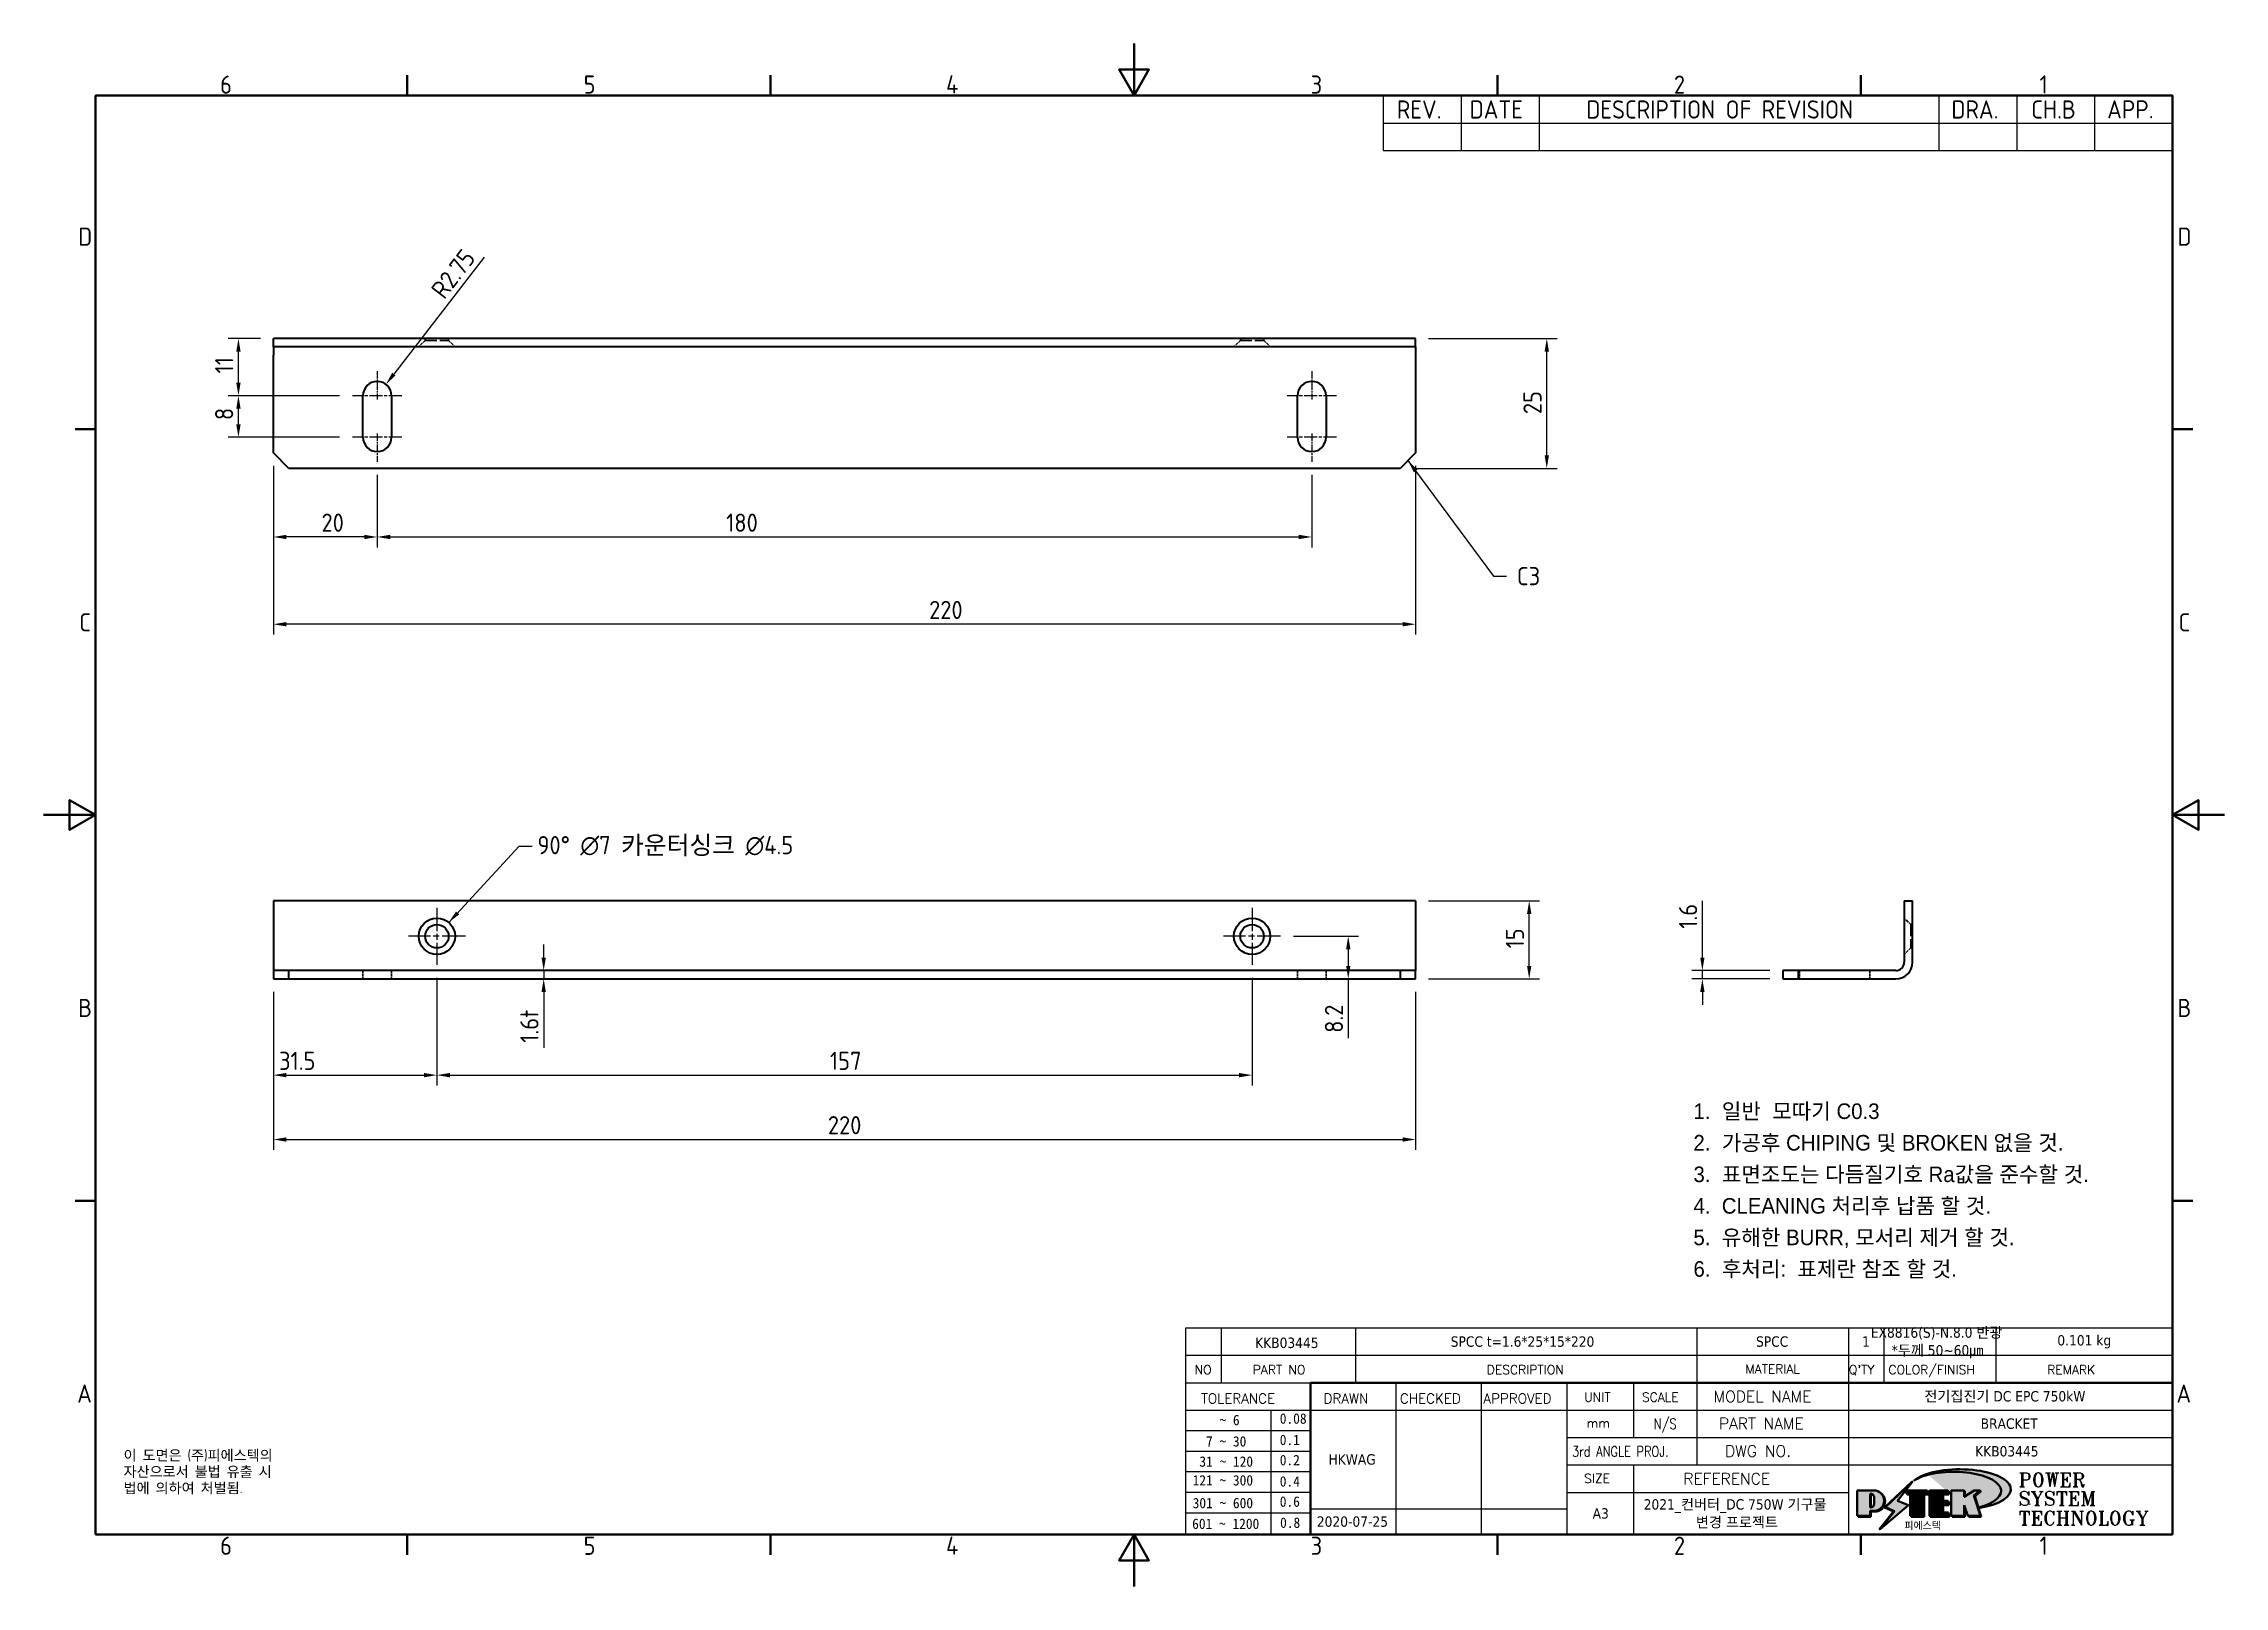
# Model space of a CAD drawing. Header units: millimetres. Extents: x 0 to 420, y 0 to 297.
import ezdxf
from ezdxf.enums import TextEntityAlignment as Align

# ---------------------------------------------------------------- set-up
doc = ezdxf.new("R2010")
doc.units = ezdxf.units.MM
doc.linetypes.add('CHAIN', pattern=[0.35429999999999995, 0.2362, -0.0295, 0.0591, -0.0295])
doc.linetypes.add('DASHED', pattern=[0.2067, 0.1654, -0.0413])
doc.layers.get('0').update_dxf_attribs({"color": 3, "lineweight": 25})
for name, color, linetype, lineweight in [('가려진 것(ISO)', 2, 'DASHED', 35), ('가시적인 것(ISO)', 3, 'Continuous', 40), ('경계(ISO)', 7, 'Continuous', 50), ('기호(ISO)', 5, 'Continuous', 25), ('제목(ISO)', 5, 'Continuous', 50), ('중심 표식(ISO)', 1, 'Continuous', 25), ('치수(ISO)', 2, 'Continuous', 25), ('해치(ISO)', 7, 'Continuous', 18)]:
    doc.layers.add(name, color=color, linetype=linetype, lineweight=lineweight)
doc.styles.add('HAN_291', font='')
doc.styles.add('HAN_370', font='', dxfattribs={"width": 2})
doc.styles.add('ISO Proportional', font='arial.ttf')
doc.styles.add('RC_284', font='ROMANC.shx')
doc.styles.add('RC_287', font='ROMANC.shx')
doc.styles.add('RC_292', font='ROMANC.shx')
doc.styles.add('ROMANT_294', font='romant.shx')
doc.styles.add('문자 텍스트_PSTEK_POSCO', font='isocp.shx')
doc.styles.add('치수 텍스트_PSTEK_POSCO', font='isocp.shx')
doc.styles.add('텍스트 스타일198', font='tahoma.ttf')
doc.styles.add('텍스트 스타일333', font='ROMANC.shx', dxfattribs={"width": 0.800000011920929})
doc.styles.get('HAN_291').set_extended_font_data('GulimChe')
doc.styles.get('HAN_370').set_extended_font_data('GulimChe')
doc.dimstyles.new('치수_PSTEK_POSCO', dxfattribs={"dimtxt": 3.5, "dimasz": 2.5, "dimexe": 2, "dimexo": 2.5, "dimgap": 1, "dimtad": 1, "dimrnd": 1e-08, "dimdsep": 46, "dimtxsty": '치수 텍스트_PSTEK_POSCO', "dimcen": 0.09, "dimdle": 10, "dimclrd": 7, "dimclre": 7, "dimclrt": 2, "dimadec": 1, "dimazin": 2, "dimtfac": 1, "dimtmove": 0, "dimatfit": 3, "dimfxl": 0, "dimtolj": 1, "dimlwd": -1, "dimlwe": -1, "dimarcsym": 0})
doc.dimstyles.new('치수_PSTEK_POSCO$7', dxfattribs={"dimtxt": 3.5, "dimasz": 2.5, "dimexe": 2, "dimexo": 2.5, "dimgap": 1, "dimtad": 1, "dimrnd": 1e-08, "dimdsep": 46, "dimtxsty": '치수 텍스트_PSTEK_POSCO', "dimcen": 0.09, "dimdle": 10, "dimclrd": 7, "dimclre": 7, "dimclrt": 2, "dimadec": 1, "dimazin": 2, "dimtfac": 1, "dimtmove": 0, "dimatfit": 3, "dimfxl": 0, "dimtolj": 1, "dimlwd": -1, "dimlwe": -1, "dimarcsym": 0})

msp = doc.modelspace()

# ---------------------------------------------------------------- texts
at = {"layer": '기호(ISO)', "color": 2, "char_height": 3.499999940395355}
for s, insert, attachment_point, style in [('REV.', (260.6140011640621, 282.5724629595783), 7, '문자 텍스트_PSTEK_POSCO'), ('DATE', (274.6399247737957, 282.5724629595783), 7, '문자 텍스트_PSTEK_POSCO'), ('DESCRIPTION OF REVISION', (297.1098295541835, 282.5724629595783), 7, '문자 텍스트_PSTEK_POSCO'), ('DRA.', (367.4200202318264, 282.5724629595783), 7, '문자 텍스트_PSTEK_POSCO'), ('CH.B', (382.8079820962978, 282.5724629595783), 7, '문자 텍스트_PSTEK_POSCO'), ('APP.', (397.4228202389467, 282.5849778578407), 7, '문자 텍스트_PSTEK_POSCO'), ('{C3}', (283.7575312484221, 194.4841389771621), 4, '치수 텍스트_PSTEK_POSCO')]:
    msp.add_mtext(s, dxfattribs=dict(at, insert=insert, attachment_point=attachment_point, style=style))
at = {"layer": '기호(ISO)', "color": 2, "insert": (95.10311983411935, 142.5095183611164), "char_height": 3.499999940395355, "width": 57.60263888835908, "attachment_point": 4, "line_spacing_factor": 0.612500011920929, "style": '치수 텍스트_PSTEK_POSCO'}
msp.add_mtext('{90° \\fAIGDT|b0|i0;\\H3.5000;n\\fisocp|b0|i0;\\H3.5000;7 카운터싱크 \\fAIGDT|b0|i0;\\H3.5000;n\\fisocp|b0|i0;\\H3.5000;4.5}', dxfattribs=at)
at = {"layer": '기호(ISO)', "color": 7, "insert": (15.39462540488438, 26.22827243992431), "char_height": 2.000000029802322, "width": 51.24013826054251, "attachment_point": 1, "line_spacing_factor": 0.9442214369773865, "style": '문자 텍스트_PSTEK_POSCO'}
msp.add_mtext('{이 도면은 (주)피에스텍의\\P자산으로서 불법 유출 시 \\P법에 의하여 처벌됨.}', dxfattribs=at)

# ---------------------------------------------------------------- blocks, each defined once
blk = doc.blocks.new('경계 Default Border')
at = {"layer": '경계(ISO)'}
for p, q in [((70, 287.0000076293945), (70, 290.9000015258789)), ((140, 287.0000076293945), (140, 290.9000015258789)), ((280, 287.0000076293945), (280, 290.9000015258789)), ((350, 287.0000076293945), (350, 290.9000015258789)), ((10, 222.7499961853027), (6.100000143051147, 222.7499961853027)), ((410, 222.7499961853027), (413.8999938964844, 222.7499961853027)), ((10, 74.25000190734863), (6.100000143051147, 74.25000190734863)), ((410, 74.25000190734863), (413.8999938964844, 74.25000190734863)), ((70, 10), (70, 6.100000143051147)), ((140, 10), (140, 6.100000143051147)), ((280, 10), (280, 6.100000143051147)), ((350, 10), (350, 6.100000143051147))]:
    blk.add_line(p, q, dxfattribs=at)
at = {"layer": '경계(ISO)', "flags": 128}
for points in [[(210, 297.0000076293945), (210, 287.0000076293945), (207.1132469177246, 292.0000076293945), (212.8867530822754, 292.0000076293945), (210, 287.0000076293945)], [(10, 10), (10, 287.0000076293945), (410, 287.0000076293945), (410, 10), (10, 10)], [(0, 148.5000038146973), (10, 148.5000038146973), (5, 151.3867473602295), (5, 145.6132507324219), (10, 148.5000038146973)], [(420, 148.5000038146973), (410, 148.5000038146973), (415, 151.3867473602295), (415, 145.6132507324219), (410, 148.5000038146973)], [(210, 0), (210, 10), (207.1132469177246, 5), (212.8867530822754, 5), (210, 10)]]:
    blk.add_lwpolyline(points, dxfattribs=at)
at = {"layer": '경계(ISO)', "color": 2, "char_height": 3.499999940395355, "attachment_point": 7, "style": '문자 텍스트_PSTEK_POSCO'}
for s, insert in [('6', (34.00196281991725, 287.3666269379668)), ('5', (104.0019628199173, 287.3666269379668)), ('4', (173.8023818734409, 287.4)), ('3', (244.0299628911206, 287.3666269379668)), ('2', (313.9823627700749, 287.3666269379668)), ('1', (384.4004104957878, 287.4)), ('D', (6.657981917483848, 258.0916269677691)), ('D', (410.9579818578792, 258.0916269677691)), ('C', (6.851962849719566, 183.8416269677691)), ('C', (411.1519627901149, 183.8416269677691)), ('B', (6.657981917483848, 109.5916269677691)), ('B', (410.9579818578792, 109.5916269677691)), ('A', (6.466800992368466, 35.36665676429402)), ('A', (410.7668009327638, 35.36665676429402)), ('6', (34.00196281991725, 6.066626997571438)), ('5', (104.0019628199173, 6.066626997571438)), ('4', (173.8023818734409, 6.100000059604644)), ('3', (244.0299628911206, 6.066626997571438)), ('2', (313.9823627700749, 6.066626997571438)), ('1', (384.4004104957878, 6.100000059604644))]:
    blk.add_mtext(s, dxfattribs=dict(at, insert=insert))
blk = doc.blocks.new('제목 블록 PSTEK')
for color, points in [(252, [(317.2195697678507, 17.0593801673321), (322.0326348870767, 21.62682475217465), (322.2781991042243, 21.94392121864296), (317.0471853425802, 16.97985676345368), (318.7512090904202, 16.1899260703855), (316.0018030350395, 12.71868385740789), (316.3356552234328, 13.00206718743325), (318.9235935156908, 16.2694494742633)]), (5, [(321.6183518841322, 17.4193704504104), (319.5281351041078, 18.24969419629727), (322.4505835294948, 22.02344462252142), (317.2195697678507, 17.0593801673321), (318.9235935156908, 16.2694494742633), (316.1741874603099, 12.79820726128571)]), (1, [(324.4839107253602, 19.60711530335299), (325.2419748254881, 19.60711530335299), (325.2419748254881, 20.25857663940324), (321.2266040451076, 20.25857663940324), (321.2266040451076, 19.60711530335299), (321.9846681452406, 19.60711530335299), (321.9846681452406, 15.3430047401139), (324.4839107253602, 15.3430047401139)]), (252, [(321.9846681452406, 19.60711530335299), (321.4042753185749, 19.60711530335299), (321.4042753185749, 19.45905590879572), (321.9846681452406, 19.45905590879572)]), (252, [(324.6615819988275, 19.45905590879572), (325.4196460989604, 19.45905590879572), (325.4196460989604, 20.11051724484596), (325.2419748254881, 20.11051724484596), (325.2419748254881, 19.60711530335299), (324.4839107253602, 19.60711530335299), (324.4839107253602, 15.3430047401139), (322.1623394187076, 15.3430047401139), (322.1623394187076, 15.19494534555726), (324.6615819988275, 15.19494534555726)]), (1, [(329.2277337269622, 20.25857663940324), (325.65654113025, 20.25857663940324), (325.65654113025, 15.3430047401139), (329.3580259941756, 15.3430047401139), (329.3580259941756, 15.9944660761648), (328.1137701654877, 15.9944660761648), (328.1137701654877, 17.56360607323003), (329.2277337269622, 17.56360607323003), (329.2277337269622, 18.25543873810179), (328.1137701654877, 18.25543873810179), (328.1137701654877, 19.60711530335299), (329.2277337269622, 19.60711530335299)]), (252, [(328.2914414389548, 19.45905590879572), (329.4054050004294, 19.45905590879572), (329.4054050004294, 20.11051724484596), (329.2277337269622, 20.11051724484596), (329.2277337269622, 19.60711530335299), (328.1137701654877, 19.60711530335299), (328.1137701654877, 18.25543873810179), (328.2914414389548, 18.25543873810179)]), (252, [(328.2914414389548, 17.41554667867274), (329.4054050004294, 17.41554667867274), (329.4054050004294, 18.10737934354514), (329.2277337269622, 18.10737934354514), (329.2277337269622, 17.56360607323003), (328.1137701654877, 17.56360607323003), (328.1137701654877, 15.9944660761648), (328.2914414389548, 15.9944660761648)]), (1, [(332.3312149849806, 20.25857663940324), (329.8592894925411, 20.25857663940324), (329.8592894925411, 15.3430047401139), (332.3312149849806, 15.3430047401139), (332.3312149849806, 17.4318630164523), (333.0701931098801, 15.3430047401139), (335.4855464857051, 15.3430047401139), (334.2514536401189, 19.30614745124769), (335.4379594596742, 20.25857663940324), (334.3071782107978, 20.25857663940324), (332.3312149849806, 18.99741471888304)]), (252, [(332.5088862584528, 16.92964231796647), (332.3312149849806, 17.43186301645164), (332.3312149849806, 15.3430047401139), (330.0369607660135, 15.3430047401139), (330.0369607660135, 15.19494534555726), (332.5088862584528, 15.19494534555726)]), (252, [(332.5088862584528, 20.1105172448466), (332.3312149849806, 20.1105172448466), (332.3312149849806, 18.99741471888368), (332.5088862584528, 19.11081371413894)]), (252, [(335.6156307331414, 20.11051724484596), (335.2535118015555, 20.11051724484596), (334.2514536401189, 19.30614745124769), (335.4855464857051, 15.3430047401139), (333.1954852176545, 15.3430047401139), (333.2478643833523, 15.19494534555726), (335.6632177591723, 15.19494534555726), (334.4291249135862, 19.15808805669106)]), (252, [(329.5356972676428, 15.8464066816075), (329.3580259941756, 15.8464066816075), (329.3580259941756, 15.3430047401139), (325.8342124037171, 15.3430047401139), (325.8342124037171, 15.19494534555726), (329.5356972676428, 15.19494534555726)])]:
    blk.add_hatch(color=color).paths.add_polyline_path(points)
h = blk.add_hatch(color=1)
edge = h.paths.add_edge_path(flags=0)
edge.add_line((314.2242174273352, 19.60711530335299), (314.2242174273352, 17.00126995915134))
edge.add_line((314.2242174273352, 17.00126995915134), (314.3485873187598, 17.00126995915134))
edge.add_arc((314.3485873187598, 17.6527312952023), 0.6514613360509371, 270, 360)
edge.add_line((315.0000486548106, 17.6527312952023), (315.0000486548106, 18.95565396730211))
edge.add_arc((314.3485873187598, 18.95565396730212), 0.6514613360508712, 0, 90)
edge.add_line((314.3485873187598, 19.60711530335299), (314.2242174273352, 19.60711530335299))
edge = h.paths.add_edge_path()
edge.add_arc((314.9847713324306, 18.28938669179658), 1.969189947606664, 269.9999999999959, 450)
edge.add_line((314.9847713324306, 20.25857663940318), (311.7664314776902, 20.25857663940324))
edge.add_line((311.7664314776902, 20.25857663940324), (311.7664314776902, 15.3430047401139))
edge.add_line((311.7664314776902, 15.3430047401139), (314.2242174273352, 15.3430047401139))
edge.add_line((314.2242174273352, 15.3430047401139), (314.2242174273352, 16.32019674418991))
edge.add_line((314.2242174273352, 16.32019674418991), (314.9847713324307, 16.32019674418991))
h = blk.add_hatch(color=252)
edge = h.paths.add_edge_path()
edge.add_arc((314.9847713324309, 18.28938669179657), 1.969189947606666, 270, 406.8278729790604)
edge.add_arc((315.1624426058984, 18.1413272972396), 1.969189947606962, -90, 53.560984836317004, ccw=False)
edge.add_line((315.1624426058984, 16.17213734963263), (314.4018887008024, 16.17213734963263))
edge.add_line((314.4018887008024, 16.17213734963263), (314.4018887008024, 15.19494534555726))
edge.add_line((314.4018887008024, 15.19494534555726), (311.9441027511573, 15.19494534555726))
edge.add_line((311.9441027511573, 15.19494534555726), (311.9441027511573, 15.3430047401139))
edge.add_line((311.9441027511573, 15.3430047401139), (314.2242174273352, 15.3430047401139))
edge.add_line((314.2242174273352, 15.3430047401139), (314.2242174273352, 16.32019674418991))
edge.add_line((314.2242174273352, 16.32019674418991), (314.9847713324309, 16.32019674418991))
h = blk.add_hatch(color=252)
edge = h.paths.add_edge_path()
edge.add_line((314.4018887008024, 19.45905590879572), (314.5262585922315, 19.45905590879572))
edge.add_arc((314.5262585922314, 18.80759457274939), 0.6514613360463194, 60.4189348879147, 90.00000000000318, ccw=False)
edge.add_arc((314.3485873187602, 18.95565396730057), 0.6514613360524251, 39.96992292766206, 90.00000000009999)
edge.add_line((314.3485873187591, 19.60711530335307), (314.2242174273352, 19.60711530335298))
edge.add_line((314.2242174273352, 19.60711530335299), (314.2242174273352, 17.00126995915134))
edge.add_line((314.2242174273352, 17.00126995915134), (314.3485873187591, 17.00126995915134))
edge.add_arc((314.3485873187568, 17.652731295233), 0.6514613360816299, 270.0000000002, 274.6930825552478)
edge.add_line((314.4018887008024, 17.0034541317032), (314.4018887008024, 19.45905590879572))
at = {"layer": '해치(ISO)', "true_color": 0x27d1fc}
h = blk.add_hatch(color=140, dxfattribs=at)
edge = h.paths.add_edge_path()
edge.add_ellipse((330.3660919371412, 20.15576403068321), major_axis=(9.100907360794343, 0), ratio=0.4069904968023172, start_angle=301.3098473703837, end_angle=507.7436900681698)
edge.add_ellipse((331.5340919371412, 20.4634168429492), major_axis=(-9.82350664112931, 0), ratio=0.3942600559756514, start_angle=111.51207141178469, end_angle=334.47025347086895, ccw=False)
edge.add_line((335.1363447531188, 16.8601935978785), (335.0955236905705, 16.99119398620872))
at = {"color": 180}
for p, q in [((182.475792979055, 11.79100474011392), (182.4757929790549, 51.56524660363496)), ((182.4757929790549, 51.56524660363496), (372.4757929537551, 51.56524660363496)), ((189.2651435055721, 51.56524660363496), (189.2651435055722, 41.00524660363494)), ((215.2152739891528, 41.00524660363494), (215.2152739891528, 51.56524660363496)), ((280.8758854511282, 51.56524660363496), (280.8758854511282, 41.00524660363494)), ((310.0881549537552, 51.56524660363496), (310.0881549537553, 41.00524660363494)), ((316.9044520275131, 51.56524660363496), (316.9044520275127, 41.00524660363494)), ((338.4566026226726, 51.56524660363496), (338.4566026226727, 41.00524660363494)), ((372.4757929537551, 51.56524660363496), (372.4757929537551, 11.79100474011389)), ((182.475792979055, 46.2852466036349), (372.4757929537551, 46.28524660363492)), ((182.475792979055, 41.00524660363493), (206.451475290024, 41.00524660363493)), ((222.9401812389276, 11.79100474011392), (222.9401812389276, 41.00524660363494)), ((239.4288871878316, 11.79100474011392), (239.4288871878316, 41.00524660363494)), ((255.9175931367356, 11.79100474011392), (255.9175931367356, 41.00524660363494)), ((268.6918866058747, 41.00524660363494), (268.6918866058747, 30.44524660363498)), ((280.8758854511282, 41.00524660363494), (280.8758854511282, 25.16524660363502)), ((310.088154953755, 41.00524660363494), (310.088154953755, 11.79100474011392)), ((182.475792979055, 35.72524660363497), (206.451475290024, 35.72524660363497)), ((198.8621818849491, 12.02524660363491), (198.8621818849491, 35.72524660363497)), ((206.451475290024, 35.72524660363497), (372.4757929537551, 35.72524660363497)), ((182.475792979055, 31.77524660363492), (206.451475290024, 31.77524660363492)), ((255.917593136736, 30.44524660363498), (372.4757929537552, 30.44524660363501)), ((182.475792979055, 27.82524660363487), (206.451475290024, 27.82524660363487)), ((182.475792979055, 23.87524660363505), (206.451475290024, 23.87524660363505)), ((255.9175931367359, 25.16524660363502), (372.4757929537552, 25.165246603635)), ((268.6918866058744, 25.16524660363502), (268.6918866058744, 11.79100474011392)), ((182.475792979055, 19.92524660363478), (206.451475290024, 19.92524660363478)), ((255.9175931367359, 19.88524660363481), (310.0881549537553, 19.88524660363481)), ((182.475792979055, 15.97524660363496), (206.451475290024, 15.97524660363496)), ((206.451475290024, 16.74100474011396), (255.9175931367359, 16.74100474011396)), ((182.475792979055, 11.79100474011392), (372.4757929537551, 11.79100474011389))]:
    blk.add_line(p, q, dxfattribs=at)
at = {"color": 7, "lineweight": 50}
for p, q in [((206.4514752900237, 11.79100474011392), (206.4514752900237, 41.00524660363494)), ((206.451475290024, 41.00524660363494), (372.4757929537551, 41.00524660363496))]:
    blk.add_line(p, q, dxfattribs=at)
at = {"color": 7}
for p, q in [((322.2781991042243, 21.94392121864296), (317.0471853425802, 16.97985676345368)), ((322.4505835294948, 22.02344462252142), (317.2195697678507, 17.0593801673321)), ((317.2195697678507, 17.0593801673321), (322.0326348870767, 21.62682475217465)), ((319.5281351041078, 18.24969419629727), (322.4505835294948, 22.02344462252142)), ((322.0326348870767, 21.62682475217465), (322.2781991042243, 21.94392121864296)), ((311.7664314776902, 20.25900474011391), (311.7664314776902, 15.34300474011391)), ((314.9847713324309, 20.25857663940324), (311.7664314776902, 20.25857663940324)), ((314.9847713324309, 20.25857663940324), (311.7664314776902, 20.25857663940324)), ((311.7664314776902, 20.25857663940324), (311.7664314776902, 15.3430047401139)), ((314.2242174273352, 17.00126995915134), (314.2242174273352, 19.60711530335299)), ((314.2242174273352, 19.60711530335299), (314.3485873187591, 19.60711530335299)), ((314.3485873187591, 19.60711530335299), (314.2242174273352, 19.60711530335299)), ((314.2242174273352, 19.60711530335299), (314.2242174273352, 17.00126995915134)), ((314.2242174273352, 17.00126995915134), (314.2242174273352, 19.60711530335299)), ((314.2242174273352, 19.60711530335299), (314.3485873187591, 19.60711530335299)), ((314.3485873187591, 17.00126995915134), (314.2242174273352, 17.00126995915134)), ((314.2242174273352, 17.00126995915134), (314.3485873187591, 17.00126995915134)), ((314.3485873187591, 17.00126995915134), (314.2242174273352, 17.00126995915134)), ((314.4018887008024, 19.45905590879572), (314.5262585922314, 19.45905590879572)), ((314.4018887008024, 17.0034541317032), (314.4018887008024, 19.45905590879572)), ((315.0000486548106, 18.95565396730275), (315.0000486548106, 17.65273129520161)), ((315.0000486548106, 18.95565396730275), (315.0000486548106, 17.65273129520161)), ((316.1741874603099, 12.79820726128571), (321.6183518841322, 17.4193704504104)), ((317.0471853425802, 16.97985676345368), (318.7512090904202, 16.1899260703855)), ((318.9235935156908, 16.2694494742633), (317.2195697678507, 17.0593801673321)), ((317.2195697678507, 17.0593801673321), (318.9235935156908, 16.2694494742633)), ((321.6183518841322, 17.4193704504104), (319.5281351041078, 18.24969419629727)), ((325.2419748254881, 20.25857663940324), (321.2266040451076, 20.25857663940324)), ((321.2266040451076, 20.25857663940324), (321.2266040451076, 19.60711530335299)), ((325.2419748254881, 20.25857663940324), (321.2266040451076, 20.25857663940324)), ((321.2266040451076, 20.25857663940324), (321.2266040451076, 19.60711530335299)), ((321.2266040451076, 19.60711530335299), (321.9846681452406, 19.60711530335299)), ((321.2266040451076, 19.60711530335299), (321.9846681452406, 19.60711530335299)), ((321.4042753185749, 19.60711530335299), (321.4042753185749, 19.45905590879572)), ((321.9846681452406, 19.60711530335299), (321.4042753185749, 19.60711530335299)), ((321.4042753185749, 19.45905590879572), (321.9846681452406, 19.45905590879572)), ((321.9846681452406, 19.60711530335299), (321.9846681452406, 15.3430047401139)), ((321.9846681452406, 19.45905590879572), (321.9846681452406, 19.60711530335299)), ((321.9846681452406, 19.60711530335299), (321.9846681452406, 15.3430047401139)), ((324.4839107253602, 19.60711530335299), (325.2419748254881, 19.60711530335299)), ((324.4839107253602, 15.3430047401139), (324.4839107253602, 19.60711530335299)), ((325.2419748254881, 19.60711530335299), (324.4839107253602, 19.60711530335299)), ((324.4839107253602, 19.60711530335299), (324.4839107253602, 15.3430047401139)), ((324.4839107253602, 19.60711530335299), (325.2419748254881, 19.60711530335299)), ((324.4839107253602, 15.3430047401139), (324.4839107253602, 19.60711530335299)), ((324.6615819988275, 19.45905590879572), (325.4196460989604, 19.45905590879572)), ((324.6615819988275, 15.19494534555726), (324.6615819988275, 19.45905590879572)), ((325.2419748254881, 19.60711530335299), (325.2419748254881, 20.25857663940324)), ((325.2419748254881, 19.60711530335299), (325.2419748254881, 20.25857663940324)), ((325.4196460989604, 20.11051724484596), (325.2419748254881, 20.11051724484596)), ((325.2419748254881, 20.11051724484596), (325.2419748254881, 19.60711530335299)), ((325.4196460989604, 19.45905590879572), (325.4196460989604, 20.11051724484596)), ((329.2277337269622, 20.25857663940324), (325.65654113025, 20.25857663940324)), ((325.65654113025, 20.25857663940324), (325.65654113025, 15.3430047401139)), ((325.65654113025, 20.25857663940324), (325.65654113025, 15.3430047401139)), ((329.2277337269622, 20.25857663940324), (325.65654113025, 20.25857663940324)), ((328.1137701654877, 18.25543873810179), (328.1137701654877, 19.60711530335299)), ((328.1137701654877, 19.60711530335299), (329.2277337269622, 19.60711530335299)), ((329.2277337269622, 19.60711530335299), (328.1137701654877, 19.60711530335299)), ((328.1137701654877, 19.60711530335299), (328.1137701654877, 18.25543873810179)), ((328.1137701654877, 18.25543873810179), (328.1137701654877, 19.60711530335299)), ((328.1137701654877, 19.60711530335299), (329.2277337269622, 19.60711530335299)), ((329.2277337269622, 18.25543873810179), (328.1137701654877, 18.25543873810179)), ((328.1137701654877, 18.25543873810179), (328.2914414389548, 18.25543873810179)), ((329.2277337269622, 18.25543873810179), (328.1137701654877, 18.25543873810179)), ((328.1137701654877, 17.56360607323003), (329.2277337269622, 17.56360607323003)), ((328.1137701654877, 15.9944660761648), (328.1137701654877, 17.56360607323003)), ((329.2277337269622, 17.56360607323003), (328.1137701654877, 17.56360607323003)), ((328.1137701654877, 17.56360607323003), (328.1137701654877, 15.9944660761648)), ((328.1137701654877, 17.56360607323003), (329.2277337269622, 17.56360607323003)), ((328.1137701654877, 15.9944660761648), (328.1137701654877, 17.56360607323003)), ((328.2914414389548, 18.25543873810179), (328.2914414389548, 19.45905590879572)), ((328.2914414389548, 19.45905590879572), (329.4054050004294, 19.45905590879572)), ((328.2914414389548, 15.9944660761648), (328.2914414389548, 17.41554667867274)), ((328.2914414389548, 17.41554667867274), (329.4054050004294, 17.41554667867274)), ((329.2277337269622, 19.60711530335299), (329.2277337269622, 20.25857663940324)), ((329.2277337269622, 19.60711530335299), (329.2277337269622, 20.25857663940324)), ((329.4054050004294, 20.11051724484596), (329.2277337269622, 20.11051724484596)), ((329.2277337269622, 20.11051724484596), (329.2277337269622, 19.60711530335299)), ((329.2277337269622, 17.56360607323003), (329.2277337269622, 18.25543873810179)), ((329.2277337269622, 17.56360607323003), (329.2277337269622, 18.25543873810179)), ((329.4054050004294, 18.10737934354514), (329.2277337269622, 18.10737934354514)), ((329.2277337269622, 18.10737934354514), (329.2277337269622, 17.56360607323003)), ((329.4054050004294, 19.45905590879572), (329.4054050004294, 20.11051724484596)), ((329.4054050004294, 17.41554667867274), (329.4054050004294, 18.10737934354514)), ((332.3312149849806, 20.25857663940324), (329.8592894925411, 20.25857663940324)), ((329.8592894925411, 20.25857663940324), (329.8592894925411, 15.3430047401139)), ((329.8592894925411, 20.25857663940324), (329.8592894925411, 15.3430047401139)), ((332.3312149849806, 20.25857663940324), (329.8592894925411, 20.25857663940324)), ((334.3071782107978, 20.25857663940324), (332.3312149849806, 18.99741471888304)), ((332.3312149849806, 18.99741471888304), (332.3312149849806, 20.25857663940324)), ((334.3071782107978, 20.25857663940324), (332.3312149849806, 18.99741471888304)), ((332.3312149849806, 18.99741471888304), (332.3312149849806, 20.25857663940324)), ((332.5088862584528, 20.1105172448466), (332.3312149849806, 20.1105172448466)), ((332.3312149849806, 20.1105172448466), (332.3312149849806, 18.99741471888368)), ((332.3312149849806, 18.99741471888368), (332.5088862584528, 19.11081371413894)), ((332.3312149849806, 17.4318630164523), (333.0701931098801, 15.3430047401139)), ((332.3312149849806, 15.3430047401139), (332.3312149849806, 17.4318630164523)), ((332.5088862584528, 16.92964231796647), (332.3312149849806, 17.43186301645164)), ((332.3312149849806, 17.43186301645164), (332.3312149849806, 15.3430047401139)), ((332.3312149849806, 17.4318630164523), (333.0701931098801, 15.3430047401139)), ((332.3312149849806, 15.3430047401139), (332.3312149849806, 17.4318630164523)), ((332.5088862584528, 19.11081371413894), (332.5088862584528, 20.1105172448466)), ((332.5088862584528, 15.19494534555726), (332.5088862584528, 16.92964231796647)), ((334.2514536401189, 19.30614745124769), (335.4379594596742, 20.25857663940324)), ((334.2514536401189, 19.30614745124769), (335.4379594596742, 20.25857663940324)), ((335.2535118015555, 20.11051724484596), (334.2514536401189, 19.30614745124769)), ((335.4855464857051, 15.3430047401139), (334.2514536401189, 19.30614745124769)), ((334.2514536401189, 19.30614745124769), (335.4855464857051, 15.3430047401139)), ((335.4855464857051, 15.3430047401139), (334.2514536401189, 19.30614745124769)), ((335.4379594596742, 20.25857663940324), (334.3071782107978, 20.25857663940324)), ((335.4379594596742, 20.25857663940324), (334.3071782107978, 20.25857663940324)), ((334.4291249135862, 19.15808805669104), (335.6156307331414, 20.11051724484596)), ((335.6632177591723, 15.19494534555726), (334.4291249135862, 19.15808805669104)), ((335.6156307331414, 20.11051724484596), (335.2535118015555, 20.11051724484596)), ((345.0447381189468, 17.50375595811051), (344.9867755289346, 17.689895936919)), ((311.7664314776902, 15.3430047401139), (314.2242174273352, 15.3430047401139)), ((311.7664314776902, 15.3430047401139), (314.2242174273352, 15.3430047401139)), ((314.2242174273352, 15.3430047401139), (311.9441027511573, 15.3430047401139)), ((311.9441027511573, 15.3430047401139), (311.9441027511573, 15.19494534555726)), ((311.9441027511573, 15.19494534555726), (314.4018887008024, 15.19494534555726)), ((314.2242174273352, 16.32019674418991), (314.9847713324309, 16.32019674418991)), ((314.2242174273352, 15.3430047401139), (314.2242174273352, 16.32019674418991)), ((314.9847713324309, 16.32019674418991), (314.2242174273352, 16.32019674418991)), ((314.2242174273352, 16.32019674418991), (314.2242174273352, 15.3430047401139)), ((314.2242174273352, 16.32019674418991), (314.9847713324309, 16.32019674418991)), ((314.2242174273352, 15.3430047401139), (314.2242174273352, 16.32019674418991)), ((314.4018887008024, 16.17213734963263), (315.162442605898, 16.17213734963263)), ((314.4018887008024, 15.19494534555726), (314.4018887008024, 16.17213734963263)), ((318.7512090904202, 16.1899260703855), (316.0018030350395, 12.71868385740789)), ((316.0018030350395, 12.71868385740789), (316.3356552234328, 13.00206718743325)), ((318.9235935156908, 16.2694494742633), (316.1741874603099, 12.79820726128571)), ((316.3356552234328, 13.00206718743325), (318.9235935156908, 16.2694494742633)), ((321.9846681452406, 15.3430047401139), (324.4839107253602, 15.3430047401139)), ((321.9846681452406, 15.3430047401139), (324.4839107253602, 15.3430047401139)), ((324.4839107253602, 15.3430047401139), (322.1623394187076, 15.3430047401139)), ((322.1623394187076, 15.3430047401139), (322.1623394187076, 15.19494534555726)), ((322.1623394187076, 15.19494534555726), (324.6615819988275, 15.19494534555726)), ((325.65654113025, 15.3430047401139), (329.3580259941756, 15.3430047401139)), ((325.65654113025, 15.3430047401139), (329.3580259941756, 15.3430047401139)), ((329.3580259941756, 15.3430047401139), (325.8342124037171, 15.3430047401139)), ((325.8342124037171, 15.3430047401139), (325.8342124037171, 15.19494534555726)), ((325.8342124037171, 15.19494534555726), (329.5356972676428, 15.19494534555726)), ((329.3580259941756, 15.9944660761648), (328.1137701654877, 15.9944660761648)), ((328.1137701654877, 15.9944660761648), (328.2914414389548, 15.9944660761648)), ((329.3580259941756, 15.9944660761648), (328.1137701654877, 15.9944660761648)), ((329.3580259941756, 15.3430047401139), (329.3580259941756, 15.9944660761648)), ((329.3580259941756, 15.3430047401139), (329.3580259941756, 15.9944660761648)), ((329.5356972676428, 15.8464066816075), (329.3580259941756, 15.8464066816075)), ((329.3580259941756, 15.8464066816075), (329.3580259941756, 15.3430047401139)), ((329.5356972676428, 15.19494534555726), (329.5356972676428, 15.8464066816075)), ((329.8592894925411, 15.3430047401139), (332.3312149849806, 15.3430047401139)), ((329.8592894925411, 15.3430047401139), (332.3312149849806, 15.3430047401139)), ((332.3312149849806, 15.3430047401139), (330.0369607660135, 15.3430047401139)), ((330.0369607660135, 15.3430047401139), (330.0369607660135, 15.19494534555726)), ((330.0369607660135, 15.19494534555726), (332.5088862584528, 15.19494534555726)), ((333.0701931098801, 15.3430047401139), (335.4855464857051, 15.3430047401139)), ((333.0701931098801, 15.3430047401139), (335.4855464857051, 15.3430047401139)), ((335.4855464857051, 15.3430047401139), (333.1954852176545, 15.3430047401139)), ((333.1954852176545, 15.3430047401139), (333.2478643833523, 15.19494534555726)), ((333.2478643833523, 15.19494534555726), (335.6632177591723, 15.19494534555726))]:
    blk.add_line(p, q, dxfattribs=at)
at = {"color": 5}
for p, q in [((322.4505835294948, 22.02344462252142), (317.2195697678507, 17.0593801673321)), ((319.5281351041078, 18.24969419629727), (322.4505835294948, 22.02344462252142)), ((316.1741874603099, 12.79820726128571), (321.6183518841322, 17.4193704504104)), ((317.2195697678507, 17.0593801673321), (318.9235935156908, 16.2694494742633)), ((321.6183518841322, 17.4193704504104), (319.5281351041078, 18.24969419629727)), ((318.9235935156908, 16.2694494742633), (316.1741874603099, 12.79820726128571))]:
    blk.add_line(p, q, dxfattribs=at)
at = {"color": 1}
for p, q in [((314.9847713324309, 20.25857663940324), (311.7664314776902, 20.25857663940324)), ((311.7664314776902, 20.25857663940324), (311.7664314776902, 15.3430047401139)), ((314.2242174273352, 17.00126995915134), (314.2242174273352, 19.60711530335299)), ((314.2242174273352, 19.60711530335299), (314.3485873187591, 19.60711530335299)), ((314.3485873187591, 17.00126995915134), (314.2242174273352, 17.00126995915134)), ((315.0000486548106, 18.95565396730275), (315.0000486548106, 17.65273129520161)), ((325.2419748254881, 20.25857663940324), (321.2266040451076, 20.25857663940324)), ((321.2266040451076, 20.25857663940324), (321.2266040451076, 19.60711530335299)), ((321.2266040451076, 19.60711530335299), (321.9846681452406, 19.60711530335299)), ((321.9846681452406, 19.60711530335299), (321.9846681452406, 15.3430047401139)), ((324.4839107253602, 19.60711530335299), (325.2419748254881, 19.60711530335299)), ((324.4839107253602, 15.3430047401139), (324.4839107253602, 19.60711530335299)), ((325.2419748254881, 19.60711530335299), (325.2419748254881, 20.25857663940324)), ((329.2277337269622, 20.25857663940324), (325.65654113025, 20.25857663940324)), ((325.65654113025, 20.25857663940324), (325.65654113025, 15.3430047401139)), ((328.1137701654877, 18.25543873810179), (328.1137701654877, 19.60711530335299)), ((328.1137701654877, 19.60711530335299), (329.2277337269622, 19.60711530335299)), ((329.2277337269622, 18.25543873810179), (328.1137701654877, 18.25543873810179)), ((328.1137701654877, 17.56360607323003), (329.2277337269622, 17.56360607323003)), ((328.1137701654877, 15.9944660761648), (328.1137701654877, 17.56360607323003)), ((329.2277337269622, 19.60711530335299), (329.2277337269622, 20.25857663940324)), ((329.2277337269622, 17.56360607323003), (329.2277337269622, 18.25543873810179)), ((332.3312149849806, 20.25857663940324), (329.8592894925411, 20.25857663940324)), ((329.8592894925411, 20.25857663940324), (329.8592894925411, 15.3430047401139)), ((334.3071782107978, 20.25857663940324), (332.3312149849806, 18.99741471888304)), ((332.3312149849806, 18.99741471888304), (332.3312149849806, 20.25857663940324)), ((332.3312149849806, 17.4318630164523), (333.0701931098801, 15.3430047401139)), ((332.3312149849806, 15.3430047401139), (332.3312149849806, 17.4318630164523)), ((334.2514536401189, 19.30614745124769), (335.4379594596742, 20.25857663940324)), ((335.4855464857051, 15.3430047401139), (334.2514536401189, 19.30614745124769)), ((335.4379594596742, 20.25857663940324), (334.3071782107978, 20.25857663940324)), ((311.7664314776902, 15.3430047401139), (314.2242174273352, 15.3430047401139)), ((314.2242174273352, 16.32019674418991), (314.9847713324309, 16.32019674418991)), ((314.2242174273352, 15.3430047401139), (314.2242174273352, 16.32019674418991)), ((321.9846681452406, 15.3430047401139), (324.4839107253602, 15.3430047401139)), ((325.65654113025, 15.3430047401139), (329.3580259941756, 15.3430047401139)), ((329.3580259941756, 15.9944660761648), (328.1137701654877, 15.9944660761648)), ((329.3580259941756, 15.3430047401139), (329.3580259941756, 15.9944660761648)), ((329.8592894925411, 15.3430047401139), (332.3312149849806, 15.3430047401139)), ((333.0701931098801, 15.3430047401139), (335.4855464857051, 15.3430047401139))]:
    blk.add_line(p, q, dxfattribs=at)
at = {"color": 7}
for centre, radius, start, end in [((314.3485873187598, 18.95565396730211), 0.6514613360508712, 0, 90), ((314.3485873187602, 18.95565396730057), 0.6514613360524251, 39.96992292766117, 90), ((314.3485873187598, 18.95565396730212), 0.6514613360508712, 0, 90), ((314.3485873187597, 17.65273129520228), 0.6514613360509381, 270, 0), ((314.3485873187598, 17.6527312952023), 0.6514613360509381, 270, 0), ((314.3485873187568, 17.652731295233), 0.6514613360816299, 270, 274.6930825552478), ((314.5262585922314, 18.80759457274939), 0.6514613360463193, 60.41893488791137, 90), ((314.9847713324309, 18.28938669179658), 1.969189947606665, 270, 90), ((314.9847713324309, 18.28938669179658), 1.969189947606665, 270, 90), ((314.9847713324307, 18.2893866917965), 1.969189947606594, 270, 46.82787297909833), ((315.1624426058984, 18.1413272972396), 1.969189947606961, 270, 53.56098483636067)]:
    blk.add_arc(centre, radius, start, end, dxfattribs=at)
at = {"color": 1}
for centre, radius, start, end in [((314.3485873187598, 18.95565396730211), 0.6514613360508712, 0, 90), ((314.3485873187598, 17.6527312952023), 0.6514613360509381, 270, 0), ((314.9847713324309, 18.28938669179657), 1.969189947606665, 270, 90)]:
    blk.add_arc(centre, radius, start, end, dxfattribs=at)
at = {"layer": '제목(ISO)', "lineweight": 18}
blk.add_line((182.475792979055, 35.72500474011393), (182.475792979055, 11.79100474011392), dxfattribs=at)
at = {"layer": '제목(ISO)'}
for p, q in [((322.2781991042243, 21.94392121864296), (317.0471853425802, 16.97985676345368)), ((322.4505835294948, 22.02344462252142), (317.2195697678507, 17.0593801673321)), ((317.2195697678507, 17.0593801673321), (322.0326348870767, 21.62682475217465)), ((319.5281351041078, 18.24969419629727), (322.4505835294948, 22.02344462252142)), ((322.0326348870767, 21.62682475217465), (322.2781991042243, 21.94392121864296)), ((314.9847713324306, 20.25857663940324), (311.7664314776902, 20.25857663940324)), ((311.7664314776902, 20.25857663940324), (311.7664314776902, 15.3430047401139)), ((314.2242174273352, 17.00126995915134), (314.2242174273352, 19.60711530335299)), ((314.2242174273352, 19.60711530335299), (314.3485873187598, 19.60711530335299)), ((314.3485873187591, 19.60711530335299), (314.2242174273352, 19.60711530335299)), ((314.2242174273352, 19.60711530335299), (314.2242174273352, 17.00126995915134)), ((314.3485873187598, 17.00126995915134), (314.2242174273352, 17.00126995915134)), ((314.2242174273352, 17.00126995915134), (314.3485873187591, 17.00126995915134)), ((314.4018887008024, 19.45905590879572), (314.5262585922314, 19.45905590879572)), ((314.4018887008024, 17.0034541317032), (314.4018887008024, 19.45905590879572)), ((315.0000486548106, 18.95565396730211), (315.0000486548106, 17.6527312952023)), ((316.1741874603099, 12.79820726128571), (321.6183518841322, 17.4193704504104)), ((317.0471853425802, 16.97985676345368), (318.7512090904202, 16.1899260703855)), ((317.2195697678507, 17.0593801673321), (318.9235935156908, 16.2694494742633)), ((318.9235935156908, 16.2694494742633), (317.2195697678507, 17.0593801673321)), ((321.6183518841322, 17.4193704504104), (319.5281351041078, 18.24969419629727)), ((325.2419748254881, 20.25857663940324), (321.2266040451076, 20.25857663940324)), ((321.2266040451076, 20.25857663940324), (321.2266040451076, 19.60711530335299)), ((321.2266040451076, 19.60711530335299), (321.9846681452406, 19.60711530335299)), ((321.9846681452406, 19.60711530335299), (321.4042753185749, 19.60711530335299)), ((321.4042753185749, 19.60711530335299), (321.4042753185749, 19.45905590879572)), ((321.4042753185749, 19.45905590879572), (321.9846681452406, 19.45905590879572)), ((321.9846681452406, 19.60711530335299), (321.9846681452406, 15.3430047401139)), ((321.9846681452406, 19.45905590879572), (321.9846681452406, 19.60711530335299)), ((324.4839107253602, 19.60711530335299), (325.2419748254881, 19.60711530335299)), ((324.4839107253602, 15.3430047401139), (324.4839107253602, 19.60711530335299)), ((325.2419748254881, 19.60711530335299), (324.4839107253602, 19.60711530335299)), ((324.4839107253602, 19.60711530335299), (324.4839107253602, 15.3430047401139)), ((324.6615819988275, 19.45905590879572), (325.4196460989604, 19.45905590879572)), ((324.6615819988275, 15.19494534555726), (324.6615819988275, 19.45905590879572)), ((325.2419748254881, 19.60711530335299), (325.2419748254881, 20.25857663940324)), ((325.4196460989604, 20.11051724484596), (325.2419748254881, 20.11051724484596)), ((325.2419748254881, 20.11051724484596), (325.2419748254881, 19.60711530335299)), ((325.4196460989604, 19.45905590879572), (325.4196460989604, 20.11051724484596)), ((329.2277337269622, 20.25857663940324), (325.65654113025, 20.25857663940324)), ((325.65654113025, 20.25857663940324), (325.65654113025, 15.3430047401139)), ((328.1137701654877, 18.25543873810179), (328.1137701654877, 19.60711530335299)), ((328.1137701654877, 19.60711530335299), (329.2277337269622, 19.60711530335299)), ((329.2277337269622, 19.60711530335299), (328.1137701654877, 19.60711530335299)), ((328.1137701654877, 19.60711530335299), (328.1137701654877, 18.25543873810179)), ((329.2277337269622, 18.25543873810179), (328.1137701654877, 18.25543873810179)), ((328.1137701654877, 18.25543873810179), (328.2914414389548, 18.25543873810179)), ((328.1137701654877, 15.9944660761648), (328.1137701654877, 17.56360607323003)), ((328.1137701654877, 17.56360607323003), (329.2277337269622, 17.56360607323003)), ((329.2277337269622, 17.56360607323003), (328.1137701654877, 17.56360607323003)), ((328.1137701654877, 17.56360607323003), (328.1137701654877, 15.9944660761648)), ((328.2914414389548, 19.45905590879572), (329.4054050004294, 19.45905590879572)), ((328.2914414389548, 18.25543873810179), (328.2914414389548, 19.45905590879572)), ((328.2914414389548, 17.41554667867274), (329.4054050004294, 17.41554667867274)), ((328.2914414389548, 15.9944660761648), (328.2914414389548, 17.41554667867274)), ((329.2277337269622, 19.60711530335299), (329.2277337269622, 20.25857663940324)), ((329.4054050004294, 20.11051724484596), (329.2277337269622, 20.11051724484596)), ((329.2277337269622, 20.11051724484596), (329.2277337269622, 19.60711530335299)), ((329.2277337269622, 17.56360607323003), (329.2277337269622, 18.25543873810179)), ((329.4054050004294, 18.10737934354514), (329.2277337269622, 18.10737934354514)), ((329.2277337269622, 18.10737934354514), (329.2277337269622, 17.56360607323003)), ((329.4054050004294, 19.45905590879572), (329.4054050004294, 20.11051724484596)), ((329.4054050004294, 17.41554667867274), (329.4054050004294, 18.10737934354514)), ((332.3312149849806, 20.25857663940324), (329.8592894925411, 20.25857663940324)), ((329.8592894925411, 20.25857663940324), (329.8592894925411, 15.3430047401139)), ((334.3071782107978, 20.25857663940324), (332.3312149849806, 18.99741471888304)), ((332.3312149849806, 18.99741471888304), (332.3312149849806, 20.25857663940324)), ((332.5088862584528, 20.1105172448466), (332.3312149849806, 20.1105172448466)), ((332.3312149849806, 20.1105172448466), (332.3312149849806, 18.99741471888368)), ((332.3312149849806, 18.99741471888368), (332.5088862584528, 19.11081371413894)), ((332.3312149849806, 15.3430047401139), (332.3312149849806, 17.4318630164523)), ((332.3312149849806, 17.4318630164523), (333.0701931098801, 15.3430047401139)), ((332.5088862584528, 16.92964231796647), (332.3312149849806, 17.43186301645164)), ((332.3312149849806, 17.43186301645164), (332.3312149849806, 15.3430047401139)), ((332.5088862584528, 19.11081371413894), (332.5088862584528, 20.1105172448466)), ((332.5088862584528, 15.19494534555726), (332.5088862584528, 16.92964231796647)), ((334.2514536401189, 19.30614745124769), (335.4379594596742, 20.25857663940324)), ((335.2535118015555, 20.11051724484596), (334.2514536401189, 19.30614745124769)), ((335.4855464857051, 15.3430047401139), (334.2514536401189, 19.30614745124769)), ((334.2514536401189, 19.30614745124769), (335.4855464857051, 15.3430047401139)), ((335.4379594596742, 20.25857663940324), (334.3071782107978, 20.25857663940324)), ((334.4291249135862, 19.15808805669106), (335.6156307331414, 20.11051724484596)), ((335.6632177591723, 15.19494534555726), (334.4291249135862, 19.15808805669106)), ((335.6156307331414, 20.11051724484596), (335.2535118015555, 20.11051724484596)), ((311.7664314776902, 15.3430047401139), (314.2242174273352, 15.3430047401139)), ((314.2242174273352, 15.3430047401139), (311.9441027511573, 15.3430047401139)), ((311.9441027511573, 15.3430047401139), (311.9441027511573, 15.19494534555726)), ((311.9441027511573, 15.19494534555726), (314.4018887008024, 15.19494534555726)), ((314.2242174273352, 15.3430047401139), (314.2242174273352, 16.32019674418991)), ((314.2242174273352, 16.32019674418991), (314.9847713324307, 16.32019674418991)), ((314.9847713324309, 16.32019674418991), (314.2242174273352, 16.32019674418991)), ((314.2242174273352, 16.32019674418991), (314.2242174273352, 15.3430047401139)), ((314.4018887008024, 15.19494534555726), (314.4018887008024, 16.17213734963263)), ((314.4018887008024, 16.17213734963263), (315.1624426058984, 16.17213734963263)), ((318.7512090904202, 16.1899260703855), (316.0018030350395, 12.71868385740789)), ((316.0018030350395, 12.71868385740789), (316.3356552234328, 13.00206718743325)), ((318.9235935156908, 16.2694494742633), (316.1741874603099, 12.79820726128571)), ((316.3356552234328, 13.00206718743325), (318.9235935156908, 16.2694494742633)), ((321.9846681452406, 15.3430047401139), (324.4839107253602, 15.3430047401139)), ((324.4839107253602, 15.3430047401139), (322.1623394187076, 15.3430047401139)), ((322.1623394187076, 15.3430047401139), (322.1623394187076, 15.19494534555726)), ((322.1623394187076, 15.19494534555726), (324.6615819988275, 15.19494534555726)), ((325.65654113025, 15.3430047401139), (329.3580259941756, 15.3430047401139)), ((329.3580259941756, 15.3430047401139), (325.8342124037171, 15.3430047401139)), ((325.8342124037171, 15.3430047401139), (325.8342124037171, 15.19494534555726)), ((325.8342124037171, 15.19494534555726), (329.5356972676428, 15.19494534555726)), ((329.3580259941756, 15.9944660761648), (328.1137701654877, 15.9944660761648)), ((328.1137701654877, 15.9944660761648), (328.2914414389548, 15.9944660761648)), ((329.3580259941756, 15.3430047401139), (329.3580259941756, 15.9944660761648)), ((329.5356972676428, 15.8464066816075), (329.3580259941756, 15.8464066816075)), ((329.3580259941756, 15.8464066816075), (329.3580259941756, 15.3430047401139)), ((329.5356972676428, 15.19494534555726), (329.5356972676428, 15.8464066816075)), ((329.8592894925411, 15.3430047401139), (332.3312149849806, 15.3430047401139)), ((332.3312149849806, 15.3430047401139), (330.0369607660135, 15.3430047401139)), ((330.0369607660135, 15.3430047401139), (330.0369607660135, 15.19494534555726)), ((330.0369607660135, 15.19494534555726), (332.5088862584528, 15.19494534555726)), ((333.0701931098801, 15.3430047401139), (335.4855464857051, 15.3430047401139)), ((335.4855464857051, 15.3430047401139), (333.1954852176545, 15.3430047401139)), ((333.1954852176545, 15.3430047401139), (333.2478643833523, 15.19494534555726)), ((333.2478643833523, 15.19494534555726), (335.6632177591723, 15.19494534555726))]:
    blk.add_line(p, q, dxfattribs=at)
at = {"layer": '제목(ISO)', "color": 4}
blk.add_line((335.1363447531188, 16.8601935978785), (335.0955236905705, 16.99119398620872), dxfattribs=at)
at = {"layer": '제목(ISO)'}
for centre, radius, start, end in [((314.3485873187598, 18.95565396730212), 0.6514613360508712, 0, 90), ((314.3485873187602, 18.95565396730057), 0.6514613360524251, 39.96992292766117, 90), ((314.3485873187598, 17.6527312952023), 0.6514613360509371, 270, 0), ((314.3485873187568, 17.652731295233), 0.6514613360816299, 270, 274.6930825552478), ((314.5262585922314, 18.80759457274939), 0.6514613360463193, 60.41893488791137, 90), ((314.9847713324306, 18.28938669179658), 1.969189947606664, 46.82787297909431, 90), ((314.9847713324307, 18.2893866917965), 1.969189947606594, 270, 46.82787297909833), ((314.9847713324309, 18.28938669179657), 1.969189947606666, 270, 46.8278729790603), ((315.1624426058984, 18.1413272972396), 1.969189947606962, 270, 53.56098483631701)]:
    blk.add_arc(centre, radius, start, end, dxfattribs=at)
at = {"layer": '제목(ISO)', "color": 4}
for centre, major_axis, ratio, start_param, end_param in [((331.5340919371412, 20.4634168429492), (9.82350664112931, 0), 0.3942600559756514, 5.087845455444478, 8.97919982663645), ((330.3660919371412, 20.15576403068321), (9.100907360794343, 0), 0.4069904968023172, 5.258848905294775, 8.861799147915196)]:
    blk.add_ellipse(centre, major_axis=major_axis, ratio=ratio, start_param=start_param, end_param=end_param, dxfattribs=at)
at = {"color": 2}
for s, height, style, p in [('NO', 1.742399930953979, 'RC_284', (184.135398793432, 42.62317362549192)), ('PART NO', 1.742399930953979, 'RC_284', (195.3359407378685, 42.62317362549192)), ('DESCRIPTION', 1.742399930953979, 'RC_284', (240.4025565652523, 42.62317362549192)), ("Q'TY", 1.742399930953979, 'RC_284', (310.1440786515383, 42.62317362549192)), ('COLOR/FINISH', 1.742399930953979, 'RC_284', (317.7725341324144, 42.62317362549192)), ('REMARK', 1.742399930953979, 'RC_284', (348.346649953877, 42.62317362549192)), (' TOLERANCE', 1.899999976158142, 'RC_287', (184.0872874387979, 37.00893196870329)), ('DRAWN', 1.899999976158142, 'RC_287', (208.9766620976279, 37.00893196870329)), ('CHECKED', 1.899999976158142, 'RC_287', (223.6856844514997, 37.00893196870329)), ('APPROVED', 1.899999976158142, 'RC_287', (239.7795453577791, 37.00893196870329)), ('UNIT', 1.742399930953979, 'RC_284', (259.1652673287452, 37.34317362549218)), ('SCALE', 1.742399930953979, 'RC_284', (270.2934779252897, 37.34317362549218)), ('MODEL NAME', 2.178000062704086, 'RC_292', (284.096330289083, 37.25462520371384)), ('    ~ 6', 2.000000029802322, 'HAN_291', (183.7721304966814, 32.8176515608431)), ('0.08', 2.000000029802322, 'HAN_291', (200.5467345600617, 33.09873600004101)), ('PART NAME', 2.178000062704086, 'RC_292', (285.1416959765849, 32.03045329421792)), ('  7 ~ 30', 2.000000029802322, 'HAN_291', (183.7721304966814, 28.70538114822415)), ('0.1', 2.000000029802322, 'HAN_291', (200.5467345600617, 28.98646558742206)), ('mm', 1.742399930953979, 'RC_284', (259.6505418159997, 32.3543089683787)), (' 31 ~ 120', 2.000000029802322, 'HAN_291', (183.7721304966814, 24.82628181916237)), ('0.2', 2.000000029802322, 'HAN_291', (200.5467345600617, 25.10736625836028)), (' DWG NO.', 2.178000062704086, 'RC_292', (284.8124284083233, 26.75045329421772)), ('121 ~ 300', 2.000000029802322, 'HAN_291', (183.7721304966814, 21.21401206133254)), ('0.4', 2.000000029802322, 'HAN_291', (200.5467345600617, 20.99509650053045)), ('SIZE', 1.742399930953979, 'RC_284', (259.1652673287452, 21.69497768947366)), ('REFERENCE', 2.178000062704086, 'RC_292', (278.2741065029841, 21.43214925458022)), ('301 ~ 600', 2.000000029802322, 'HAN_291', (183.7721304966814, 16.83491273227077)), ('0.6', 2.000000029802322, 'HAN_291', (200.5467345600617, 17.11599717146868)), ('601 ~ 1200', 2.000000029802322, 'HAN_291', (183.6802025156883, 12.84759660881125)), ('0.8', 2.000000029802322, 'HAN_291', (200.6097246063884, 13.05732192299702))]:
    blk.add_text(s, height=height, dxfattribs=dict(at, style=style)).set_placement(p)
at = {"color": 2, "style": 'RC_284'}
blk.add_text('MATERIAL', height=1.742399930953979, dxfattribs=at).set_placement((295.4820202024417, 43.64524660363492), align=Align.MIDDLE_CENTER)
at = {"color": 7, "style": '텍스트 스타일333', "width": 0.7999999523162842}
blk.add_text('N/S', height=2.000000029802322, dxfattribs=at).set_placement((274.7838860285014, 33.08524660363496), align=Align.MIDDLE_CENTER)
at = {"color": 2, "style": '텍스트 스타일333', "width": 0.7999999523162842}
blk.add_text('3rd ANGLE PROJ.', height=2.000000029802322, dxfattribs=at).set_placement((256.8430306642954, 26.76148381654429))
at = {"color": 7, "style": 'ROMANT_294'}
for s, p in [('POWER', (342.82727231297, 20.97115304607566)), ('SYSTEM', (342.82727231297, 17.3284636719184)), ('TECHNOLOGY', (342.82727231297, 13.57194088644453))]:
    blk.add_text(s, height=2.700000107288361, dxfattribs=at).set_placement(p)
at = {"color": 7, "insert": (320.8519732224835, 14.21236326823155), "char_height": 1.400000005960464, "attachment_point": 1, "line_spacing_factor": 0.3319999873638153, "style": 'HAN_370'}
blk.add_mtext('\\fHY견고딕|b0|i0;\\H1.4000;피에스텍', dxfattribs=at)
at = {"layer": '제목(ISO)', "color": 7, "style": '텍스트 스타일198'}
for tag, p in [('4._COLOR_001', (314.3877231694799, 49.65982273256562)), ('질량\\P3;_001', (350.3046145979153, 48.1643332325385)), ('부품_번호_001', (195.8064908440141, 47.68004260673702)), ('설명_001', (233.4695007347231, 47.92245856837096)), ('재질_001', (292.2765131236743, 47.92524659519488)), ("3._Q'TY_001", (312.7051684940307, 47.92188863680521)), ('4._COLOR_002', (318.4070313024109, 46.23594349391411)), ('1._MODEL_NAME_001', (324.6807983331864, 37.3878831132399)), ('제목_001', (335.5349605824892, 32.12134217035067)), ('설계자_001', (209.9396160013646, 25.23446884679021)), ('부품_번호_001', (334.465731097246, 26.8052465951949)), ('시트_크기_001', (260.807090429518, 14.83812566343425)), ('프로젝트_001', (270.6336253479604, 16.57669647447151)), ('작성_날짜_001', (207.688440696938, 13.26600473167383)), ('프로젝트_002', (280.6949477658097, 13.15015412004236))]:
    blk.add_attdef(tag, p, '', height=2.000000029802322, dxfattribs=at)
for tag, p in [('점검자', (231.1845342133799, 26.23312567187446)), ('엔지니어링_승인자', (247.673240162284, 26.23312567187446)), ('점검_날짜', (231.1845342133799, 14.26600474011394)), ('엔지니어링_승인_날짜', (247.6732401622839, 14.26600474011394))]:
    blk.add_attdef(tag, text='', height=2.000000029802322, dxfattribs=at).set_placement(p, align=Align.MIDDLE_CENTER)
blk = doc.blocks.new('*D21')
at = {"layer": 'Defpoints', "color": 0, "transparency": 16777216}
for p in [(44.24454327343124, 116.9567610410476), (264.2445432734313, 116.9567610410477), (264.2445432734313, 86.03196689954953)]:
    blk.add_point(p, dxfattribs=at)
at = {"layer": '치수(ISO)', "color": 7, "transparency": 16777216}
for p, q in [((44.24454327343124, 114.4567610410476), (44.24454327343124, 84.03196689954953)), ((264.2445432734313, 114.4567610410477), (264.2445432734313, 84.03196689954953)), ((46.74454327343124, 86.03196689954953), (261.7445432734313, 86.03196689954953))]:
    blk.add_line(p, q, dxfattribs=at)
for points in [[(46.74454327343124, 86.4486335662162), (46.74454327343124, 85.61530023288286), (44.24454327343124, 86.03196689954953)], [(261.7445432734313, 86.4486335662162), (261.7445432734313, 85.61530023288286), (264.2445432734313, 86.03196689954953)]]:
    blk.add_solid(points, dxfattribs=at)
at = {"layer": '치수(ISO)', "color": 2, "transparency": 16777216, "insert": (151.0487263442974, 88.7823113877385), "char_height": 3.5, "attachment_point": 4, "style": '치수 텍스트_PSTEK_POSCO'}
blk.add_mtext('\\A1;220', dxfattribs=at)
blk = doc.blocks.new('*D22')
at = {"layer": 'Defpoints', "color": 0, "transparency": 16777216}
for p in [(264.2445432734312, 131.9567610410476), (286.1134876755278, 131.9567610410476), (264.2445432734313, 116.9567610410477)]:
    blk.add_point(p, dxfattribs=at)
at = {"layer": '치수(ISO)', "color": 7, "transparency": 16777216}
for p, q in [((266.7445432734312, 131.9567610410476), (288.1134876755278, 131.9567610410476)), ((286.1134876755277, 119.4567610410477), (286.1134876755278, 129.4567610410476)), ((266.7445432734313, 116.9567610410477), (288.1134876755277, 116.9567610410477))]:
    blk.add_line(p, q, dxfattribs=at)
for points in [[(285.6968210088611, 129.4567610410476), (286.5301543421945, 129.4567610410476), (286.1134876755278, 131.9567610410476)], [(285.696821008861, 119.4567610410477), (286.5301543421944, 119.4567610410477), (286.1134876755277, 116.9567610410477)]]:
    blk.add_solid(points, dxfattribs=at)
at = {"layer": '치수(ISO)', "color": 2, "transparency": 16777216, "insert": (283.3634876755277, 122.8092736676324), "char_height": 3.5, "attachment_point": 4, "rotation": 90, "style": '치수 텍스트_PSTEK_POSCO'}
blk.add_mtext('\\A1;15', dxfattribs=at)
blk = doc.blocks.new('*D23')
at = {"layer": 'Defpoints', "color": 0, "transparency": 16777216}
for p in [(75.74454327343116, 119.6567610410475), (44.24454327343124, 116.9567610410476), (75.74454327343116, 98.42109313398508)]:
    blk.add_point(p, dxfattribs=at)
at = {"layer": '치수(ISO)', "color": 7, "transparency": 16777216}
for p, q in [((44.24454327343124, 114.4567610410476), (44.24454327343124, 96.42109313398508)), ((75.74454327343116, 117.1567610410475), (75.74454327343116, 96.42109313398508)), ((46.74454327343124, 98.42109313398508), (73.24454327343116, 98.42109313398508))]:
    blk.add_line(p, q, dxfattribs=at)
for points in [[(46.74454327343124, 98.83775980065175), (46.74454327343124, 98.00442646731841), (44.24454327343124, 98.42109313398508)], [(73.24454327343116, 98.83775980065175), (73.24454327343116, 98.00442646731841), (75.74454327343116, 98.42109313398508)]]:
    blk.add_solid(points, dxfattribs=at)
at = {"layer": '치수(ISO)', "color": 2, "transparency": 16777216, "insert": (45.34705590001597, 101.1710931339851), "char_height": 3.5, "attachment_point": 4, "style": '치수 텍스트_PSTEK_POSCO'}
blk.add_mtext('\\A1;31.5', dxfattribs=at)
blk = doc.blocks.new('*D24')
at = {"layer": 'Defpoints', "color": 0, "transparency": 16777216}
for p in [(75.74454327343116, 119.6567610410475), (232.7445432734312, 119.6567610410476), (232.7445432734312, 98.42109313398504)]:
    blk.add_point(p, dxfattribs=at)
at = {"layer": '치수(ISO)', "color": 7, "transparency": 16777216}
for p, q in [((75.74454327343116, 117.1567610410475), (75.74454327343116, 96.42109313398504)), ((232.7445432734312, 117.1567610410476), (232.7445432734312, 96.42109313398504)), ((78.24454327343116, 98.42109313398504), (230.2445432734312, 98.42109313398504))]:
    blk.add_line(p, q, dxfattribs=at)
for points in [[(78.24454327343116, 98.83775980065171), (78.24454327343116, 98.00442646731837), (75.74454327343116, 98.42109313398504)], [(230.2445432734312, 98.83775980065171), (230.2445432734312, 98.00442646731837), (232.7445432734312, 98.42109313398504)]]:
    blk.add_solid(points, dxfattribs=at)
at = {"layer": '치수(ISO)', "color": 2, "transparency": 16777216, "insert": (151.4445432734312, 101.171093133985), "char_height": 3.5, "attachment_point": 4, "style": '치수 텍스트_PSTEK_POSCO'}
blk.add_mtext('\\A1;157', dxfattribs=at)
blk = doc.blocks.new('*D25')
at = {"layer": 'Defpoints', "color": 0, "transparency": 16777216}
for p in [(44.24454327346189, 218.2259413494477), (264.2445432734619, 218.2259413494476), (44.24454327346189, 185.2259413494476)]:
    blk.add_point(p, dxfattribs=at)
at = {"layer": '치수(ISO)', "color": 7, "transparency": 16777216}
for p, q in [((44.24454327346189, 215.7259413494477), (44.24454327346189, 183.2259413494476)), ((264.2445432734619, 215.7259413494476), (264.2445432734619, 183.2259413494476)), ((261.7445432734619, 185.2259413494476), (46.74454327346189, 185.2259413494476))]:
    blk.add_line(p, q, dxfattribs=at)
for points in [[(46.74454327346189, 185.6426080161143), (46.74454327346189, 184.809274682781), (44.24454327346189, 185.2259413494476)], [(261.7445432734619, 185.6426080161143), (261.7445432734619, 184.809274682781), (264.2445432734619, 185.2259413494476)]]:
    blk.add_solid(points, dxfattribs=at)
at = {"layer": '치수(ISO)', "color": 2, "transparency": 16777216, "insert": (170.5487263443281, 187.9762858376366), "char_height": 3.5, "attachment_point": 4, "style": '치수 텍스트_PSTEK_POSCO'}
blk.add_mtext('\\A1;220', dxfattribs=at)
blk = doc.blocks.new('*D26')
at = {"layer": 'Defpoints', "color": 0, "transparency": 16777216}
for p in [(264.2445432734618, 240.2259413494516), (289.5003928956539, 240.2259413494516), (261.2445432734619, 215.2259413494476)]:
    blk.add_point(p, dxfattribs=at)
at = {"layer": '치수(ISO)', "color": 7, "transparency": 16777216}
for p, q in [((266.7445432734618, 240.2259413494516), (291.5003928956539, 240.2259413494516)), ((289.5003928956539, 217.7259413494476), (289.5003928956539, 237.7259413494516)), ((263.7445432734619, 215.2259413494476), (291.5003928956539, 215.2259413494476))]:
    blk.add_line(p, q, dxfattribs=at)
for points in [[(289.0837262289872, 237.7259413494516), (289.9170595623206, 237.7259413494516), (289.5003928956539, 240.2259413494516)], [(289.0837262289872, 217.7259413494476), (289.9170595623206, 217.7259413494476), (289.5003928956539, 215.2259413494476)]]:
    blk.add_solid(points, dxfattribs=at)
at = {"layer": '치수(ISO)', "color": 2, "transparency": 16777216, "insert": (286.7500484074649, 225.6840149996564), "char_height": 3.5, "attachment_point": 4, "rotation": 90, "style": '치수 텍스트_PSTEK_POSCO'}
blk.add_mtext('\\A1;25', dxfattribs=at)
blk = doc.blocks.new('*D27')
at = {"layer": 'Defpoints', "color": 0, "transparency": 16777216}
for p in [(238.2445432734312, 125.1567610410476), (251.2649036031124, 116.9567610410477), (261.2445432734312, 116.9567610410477)]:
    blk.add_point(p, dxfattribs=at)
at = {"layer": '치수(ISO)', "color": 7, "transparency": 16777216}
for p, q in [((240.7445432734312, 125.1567610410476), (253.2649036031124, 125.1567610410476)), ((251.2649036031124, 122.6567610410476), (251.2649036031124, 119.4567610410477)), ((258.7445432734312, 116.9567610410477), (249.2649036031124, 116.9567610410477)), ((251.2649036031124, 116.9567610410477), (251.2649036031124, 105.5536090530844))]:
    blk.add_line(p, q, dxfattribs=at)
for points in [[(250.8482369364458, 122.6567610410476), (251.6815702697791, 122.6567610410476), (251.2649036031124, 125.1567610410476)], [(250.8482369364458, 119.4567610410477), (251.6815702697791, 119.4567610410477), (251.2649036031124, 116.9567610410477)]]:
    blk.add_solid(points, dxfattribs=at)
at = {"layer": '치수(ISO)', "color": 2, "transparency": 16777216, "insert": (248.5145591149234, 106.5536090530845), "char_height": 3.5, "attachment_point": 4, "rotation": 90, "style": '치수 텍스트_PSTEK_POSCO'}
blk.add_mtext('\\A1;8.2', dxfattribs=at)
blk = doc.blocks.new('*D28')
at = {"layer": 'Defpoints', "color": 0, "transparency": 16777216}
for p in [(96.31163007118315, 118.5567610410476), (100.1946058741109, 118.5567610410476), (100.1946058741109, 116.9567610410476)]:
    blk.add_point(p, dxfattribs=at)
at = {"layer": '치수(ISO)', "color": 7, "transparency": 16777216}
for p, q in [((96.31163007118315, 121.0567610410476), (96.31163007118315, 123.5567610410476)), ((96.31163007118315, 118.5567610410476), (96.31163007118315, 116.9567610410476)), ((96.31163007118315, 114.4567610410476), (96.31163007118315, 103.6567610410476))]:
    blk.add_line(p, q, dxfattribs=at)
for points in [[(95.89496340451647, 121.0567610410476), (96.72829673784982, 121.0567610410476), (96.31163007118315, 118.5567610410476)], [(95.89496340451647, 114.4567610410476), (96.72829673784982, 114.4567610410476), (96.31163007118315, 116.9567610410476)]]:
    blk.add_solid(points, dxfattribs=at)
at = {"layer": '치수(ISO)', "color": 2, "transparency": 16777216, "insert": (93.56163007118312, 104.6567610410476), "char_height": 3.5, "attachment_point": 4, "rotation": 90, "style": '치수 텍스트_PSTEK_POSCO'}
blk.add_mtext('\\A1;1.6t', dxfattribs=at)
blk = doc.blocks.new('주석-판금')
at = {"layer": '기호(ISO)', "color": 2, "insert": (-40.77821254730225, 16.75847050733864), "char_height": 3.00000011920929, "width": 116.6778124165837, "attachment_point": 1, "line_spacing_factor": 1.2146075963974, "style": 'ISO Proportional'}
blk.add_mtext('\\f굴림|b0|i0;\\H3.0000;1.  일반  모따기 C0.3\\P2.  가공후 CHIPING 및 BROKEN 없을 것.\\P3.  표면조도는 다듬질기호 Ra값을 준수할 것.\\P4.  CLEANING 처리후 납품 할 것.\\P5.  유해한 BURR, 모서리 제거 할 것.\\P6.  후처리:  표제란 참조 할 것.', dxfattribs=at)
blk = doc.blocks.new('*D29')
at = {"layer": 'Defpoints', "color": 0, "transparency": 16777216}
for p in [(64.24454327346189, 216.4759413494476), (244.2445432734619, 216.4759413494476), (244.2445432734619, 202.0243489679241)]:
    blk.add_point(p, dxfattribs=at)
at = {"layer": '치수(ISO)', "color": 7, "transparency": 16777216}
for p, q in [((64.24454327346189, 213.9759413494476), (64.24454327346189, 200.0243489679241)), ((244.2445432734619, 213.9759413494476), (244.2445432734619, 200.0243489679241)), ((66.74454327346189, 202.0243489679241), (241.7445432734619, 202.0243489679241))]:
    blk.add_line(p, q, dxfattribs=at)
for points in [[(66.74454327346189, 202.4410156345908), (66.74454327346189, 201.6076823012575), (64.24454327346189, 202.0243489679241)], [(241.7445432734619, 202.4410156345908), (241.7445432734619, 201.6076823012575), (244.2445432734619, 202.0243489679241)]]:
    blk.add_solid(points, dxfattribs=at)
at = {"layer": '치수(ISO)', "color": 2, "transparency": 16777216, "insert": (131.443165320706, 204.7743489679241), "char_height": 3.5, "attachment_point": 4, "style": '치수 텍스트_PSTEK_POSCO'}
blk.add_mtext('\\A1;180', dxfattribs=at)
blk = doc.blocks.new('*D30')
at = {"layer": 'Defpoints', "color": 0, "transparency": 16777216}
for p in [(44.24454327346189, 218.2259413494477), (64.24454327346189, 216.4759413494476), (44.24454327346189, 202.0243489679241)]:
    blk.add_point(p, dxfattribs=at)
at = {"layer": '치수(ISO)', "color": 7, "transparency": 16777216}
for p, q in [((44.24454327346189, 215.7259413494477), (44.24454327346189, 200.0243489679241)), ((64.24454327346189, 213.9759413494476), (64.24454327346189, 200.0243489679241)), ((61.74454327346189, 202.0243489679241), (46.74454327346189, 202.0243489679241))]:
    blk.add_line(p, q, dxfattribs=at)
for points in [[(46.74454327346189, 202.4410156345908), (46.74454327346189, 201.6076823012575), (44.24454327346189, 202.0243489679241)], [(61.74454327346189, 202.4410156345908), (61.74454327346189, 201.6076823012575), (64.24454327346189, 202.0243489679241)]]:
    blk.add_solid(points, dxfattribs=at)
at = {"layer": '치수(ISO)', "color": 2, "transparency": 16777216, "insert": (53.52372634432803, 204.7746934561131), "char_height": 3.5, "attachment_point": 4, "style": '치수 텍스트_PSTEK_POSCO'}
blk.add_mtext('\\A1;20', dxfattribs=at)
blk = doc.blocks.new('*D31')
at = {"layer": 'Defpoints', "color": 0, "transparency": 16777216}
for p in [(37.52222852857242, 229.2259413494476), (59.49454327346188, 229.2259413494476), (59.49454327346188, 221.2259413494476)]:
    blk.add_point(p, dxfattribs=at)
at = {"layer": '치수(ISO)', "color": 7, "transparency": 16777216}
for p, q in [((56.99454327346188, 229.2259413494476), (35.52222852857242, 229.2259413494476)), ((37.52222852857242, 223.7259413494476), (37.52222852857242, 226.7259413494476)), ((56.99454327346188, 221.2259413494476), (35.52222852857242, 221.2259413494476))]:
    blk.add_line(p, q, dxfattribs=at)
for points in [[(37.10556186190576, 226.7259413494476), (37.93889519523908, 226.7259413494476), (37.52222852857242, 229.2259413494476)], [(37.10556186190576, 223.7259413494476), (37.93889519523908, 223.7259413494476), (37.52222852857242, 221.2259413494476)]]:
    blk.add_solid(points, dxfattribs=at)
at = {"layer": '치수(ISO)', "color": 2, "transparency": 16777216, "insert": (34.77222852857238, 224.5259413494476), "char_height": 3.5, "attachment_point": 4, "rotation": 90, "style": '치수 텍스트_PSTEK_POSCO'}
blk.add_mtext('\\A1;8', dxfattribs=at)
blk = doc.blocks.new('*D32')
at = {"layer": 'Defpoints', "color": 0, "transparency": 16777216}
for p in [(37.52222852857243, 240.2259413494517), (44.24454327346183, 240.2259413494517), (59.49454327346188, 229.2259413494476)]:
    blk.add_point(p, dxfattribs=at)
at = {"layer": '치수(ISO)', "color": 7, "transparency": 16777216}
for p, q in [((41.74454327346183, 240.2259413494517), (35.52222852857243, 240.2259413494517)), ((37.52222852857242, 231.7259413494476), (37.52222852857242, 237.7259413494517)), ((56.99454327346188, 229.2259413494476), (35.52222852857242, 229.2259413494476))]:
    blk.add_line(p, q, dxfattribs=at)
for points in [[(37.10556186190576, 237.7259413494517), (37.93889519523908, 237.7259413494517), (37.52222852857243, 240.2259413494517)], [(37.10556186190576, 231.7259413494476), (37.93889519523908, 231.7259413494476), (37.52222852857242, 229.2259413494476)]]:
    blk.add_solid(points, dxfattribs=at)
at = {"layer": '치수(ISO)', "color": 2, "transparency": 16777216, "insert": (34.77222852857238, 233.5009413494496), "char_height": 3.5, "attachment_point": 4, "rotation": 90, "style": '치수 텍스트_PSTEK_POSCO'}
blk.add_mtext('\\A1;11', dxfattribs=at)
blk = doc.blocks.new('*D33')
at = {"layer": 'Defpoints', "color": 0, "transparency": 16777216}
for p in [(65.92526732068504, 231.4025595238379), (64.24454327346189, 229.2259413494476)]:
    blk.add_point(p, dxfattribs=at)
at = {"layer": '치수(ISO)', "color": 7, "transparency": 16777216}
blk.add_line((84.85510952213409, 255.9176122132354), (67.45319827270606, 233.381303318738), dxfattribs=at)
blk.add_solid([(67.12340764022268, 233.6359584774082), (67.78298890518943, 233.1266481600679), (65.92526732068504, 231.4025595238379)], dxfattribs=at)
at = {"layer": '치수(ISO)', "color": 2, "transparency": 16777216, "insert": (75.7750420790059, 248.658602324587), "char_height": 3.5, "attachment_point": 4, "rotation": 52.325677911010864, "style": '치수 텍스트_PSTEK_POSCO'}
blk.add_mtext('\\A1;R2.75', dxfattribs=at)
blk = doc.blocks.new('*D34')
at = {"layer": 'Defpoints', "color": 0, "transparency": 16777216}
for p in [(334.9465635579726, 118.5567610410477), (319.4622195482337, 116.9567610410477), (334.9465635579726, 116.9567610410477)]:
    blk.add_point(p, dxfattribs=at)
at = {"layer": '치수(ISO)', "color": 7, "transparency": 16777216}
for p, q in [((319.4622195482337, 121.0567610410477), (319.4622195482338, 131.9855539354332)), ((332.4465635579726, 118.5567610410477), (317.4622195482337, 118.5567610410477)), ((319.4622195482337, 116.9567610410477), (319.4622195482337, 118.5567610410477)), ((332.4465635579726, 116.9567610410477), (317.4622195482337, 116.9567610410477)), ((319.4622195482337, 114.4567610410477), (319.4622195482337, 111.9567610410477))]:
    blk.add_line(p, q, dxfattribs=at)
for points in [[(319.0455528815671, 121.0567610410477), (319.8788862149004, 121.0567610410477), (319.4622195482337, 118.5567610410477)], [(319.0455528815671, 114.4567610410477), (319.8788862149004, 114.4567610410477), (319.4622195482337, 116.9567610410477)]]:
    blk.add_solid(points, dxfattribs=at)
at = {"layer": '치수(ISO)', "color": 2, "transparency": 16777216, "insert": (316.7122195482337, 126.6119318881892), "char_height": 3.5, "attachment_point": 4, "rotation": 90, "style": '치수 텍스트_PSTEK_POSCO'}
blk.add_mtext('\\A1;1.6', dxfattribs=at)

# ---------------------------------------------------------------- dimensions: what is measured, and where the dimension line sits
at = {"layer": '치수(ISO)', "color": 7}
dim = msp.add_radius_dim(center=(64.24454327346189, 229.2259413494476), mpoint=(65.92526732068504, 231.4025595238379), dimstyle='치수_PSTEK_POSCO', override={"dimdec": 2, "dimcen": 0, "dimtp": 0, "dimtm": -0, "dimtdec": 2, "dimtofl": 0}, dxfattribs=at)
dim.commit()
dim.dimension.update_dxf_attribs({"geometry": '*D33', "text_midpoint": (81.09793502813416, 251.0518912154863), "dimtype": 164})
for base, p1, p2, angle, override, picture, middle in [((37.52222852857243, 240.2259413494517), (59.49454327346188, 229.2259413494476), (44.24454327346183, 240.2259413494517), 90, {"dimdec": 2, "dimtp": 0, "dimtm": -0, "dimtdec": 2, "dimtofl": 0, "dimatfit": 1}, '*D32', (37.52222852857238, 234.7259413494496)), ((289.5003928956539, 240.2259413494516), (261.2445432734619, 215.2259413494476), (264.2445432734618, 240.2259413494516), 90, {"dimdec": 2, "dimtp": 0, "dimtm": -0, "dimtdec": 2, "dimtofl": 0, "dimatfit": 1}, '*D26', (289.5003928956539, 227.7259413494496)), ((37.52222852857242, 229.2259413494476), (59.49454327346188, 221.2259413494476), (59.49454327346188, 229.2259413494476), 90, {"dimdec": 2, "dimtp": 0, "dimtm": -0, "dimtdec": 2, "dimtofl": 0, "dimatfit": 1}, '*D31', (37.52222852857238, 225.2259413494476)), ((44.24454327346189, 185.2259413494476), (264.2445432734619, 218.2259413494476), (44.24454327346189, 218.2259413494477), 180, {"dimdec": 2, "dimtp": 0, "dimtm": -0, "dimtdec": 2, "dimtofl": 0, "dimatfit": 1}, '*D25', (173.7445432734619, 185.2259413494476)), ((44.24454327346189, 202.0243489679241), (64.24454327346189, 216.4759413494476), (44.24454327346189, 218.2259413494477), 180, {"dimdec": 2, "dimtp": 0, "dimtm": -0, "dimtdec": 2, "dimtofl": 0, "dimatfit": 1}, '*D30', (55.49454327346189, 202.0243489679241)), ((244.2445432734619, 202.0243489679241), (64.24454327346189, 216.4759413494476), (244.2445432734619, 216.4759413494476), 180, {"dimdec": 2, "dimtp": 0, "dimtm": -0, "dimtdec": 2, "dimtofl": 0, "dimatfit": 1}, '*D29', (134.2445432734619, 202.0243489679241)), ((286.1134876755278, 131.9567610410476), (264.2445432734313, 116.9567610410477), (264.2445432734312, 131.9567610410476), 90, {"dimdec": 2, "dimtp": 0, "dimtm": -0, "dimtdec": 2, "dimtofl": 0, "dimatfit": 1}, '*D22', (286.1134876755277, 124.4567610410477)), ((319.4622195482337, 116.9567610410477), (334.9465635579726, 118.5567610410477), (334.9465635579726, 116.9567610410477), 90, {"dimdec": 2, "dimtp": 0, "dimtm": -0, "dimtdec": 2, "dimtofl": 1, "dimatfit": 1}, '*D34', (319.4622195482337, 128.7987429118112)), ((251.2649036031124, 116.9567610410477), (238.2445432734312, 125.1567610410476), (261.2445432734312, 116.9567610410477), 90, {"dimdec": 2, "dimtp": 0, "dimtm": -0, "dimtdec": 2, "dimtofl": 0, "dimatfit": 2}, '*D27', (251.2649036031124, 109.1087123995412)), ((75.74454327343116, 98.42109313398508), (44.24454327343124, 116.9567610410476), (75.74454327343116, 119.6567610410475), 180, {"dimdec": 2, "dimtp": 0, "dimtm": -0, "dimtdec": 2, "dimtofl": 0, "dimatfit": 1}, '*D23', (48.74454327343127, 98.42109313398508)), ((232.7445432734312, 98.42109313398504), (75.74454327343116, 119.6567610410475), (232.7445432734312, 119.6567610410476), 180, {"dimdec": 2, "dimtp": 0, "dimtm": -0, "dimtdec": 2, "dimtofl": 0, "dimatfit": 1}, '*D24', (154.2445432734312, 98.42109313398504)), ((264.2445432734313, 86.03196689954953), (44.24454327343124, 116.9567610410476), (264.2445432734313, 116.9567610410477), 180, {"dimdec": 2, "dimtp": 0, "dimtm": -0, "dimtdec": 2, "dimtofl": 0, "dimatfit": 1}, '*D21', (154.2445432734312, 86.03196689954953))]:
    dim = msp.add_linear_dim(base=base, p1=p1, p2=p2, angle=angle, dimstyle='치수_PSTEK_POSCO', override=override, dxfattribs=at)
    dim.commit()
    dim.dimension.update_dxf_attribs({"geometry": picture, "text_midpoint": middle, "dimtype": 160})
dim = msp.add_linear_dim(base=(96.31163007118315, 118.5567610410476), p1=(100.1946058741109, 116.9567610410476), p2=(100.1946058741109, 118.5567610410476), angle=270, text='<>t', dimstyle='치수_PSTEK_POSCO', override={"dimdec": 2, "dimse1": 1, "dimse2": 1, "dimtp": 0, "dimtm": -0, "dimtdec": 2, "dimtofl": 1, "dimatfit": 1}, dxfattribs=at)
dim.commit()
dim.dimension.update_dxf_attribs({"geometry": '*D28', "text_midpoint": (96.31163007118312, 107.8067610410477), "dimtype": 160})

# ---------------------------------------------------------------- linework, layer by layer
at = {"layer": '가려진 것(ISO)', "ltscale": 3.366959810256958}
for p, q in [((73.49454327346182, 239.8759413494496), (72.24454327346182, 238.6259413494496)), ((77.99454327346182, 239.8759413494496), (79.24454327346182, 238.6259413494496)), ((230.4945432734618, 239.8759413494496), (229.2445432734618, 238.6259413494496)), ((234.9945432734618, 239.8759413494496), (236.2445432734618, 238.6259413494496)), ((359.5965635579642, 127.4067610410476), (358.3465635579642, 128.6567610410476)), ((359.5965635579642, 122.9067610410476), (358.3465635579642, 121.6567610410476))]:
    msp.add_line(p, q, dxfattribs=at)
at = {"layer": '가려진 것(ISO)', "ltscale": 0.6665437817573547}
for p, q in [((73.49454327346182, 240.2259413494496), (73.49454327346182, 239.8759413494496)), ((77.99454327346182, 240.2259413494496), (77.99454327346182, 239.8759413494496)), ((230.4945432734618, 240.2259413494496), (230.4945432734618, 239.8759413494496)), ((234.9945432734618, 240.2259413494496), (234.9945432734618, 239.8759413494496)), ((359.9465635579642, 127.4067610410476), (359.5965635579642, 127.4067610410476)), ((359.9465635579642, 122.9067610410476), (359.5965635579642, 122.9067610410476))]:
    msp.add_line(p, q, dxfattribs=at)
at = {"layer": '가려진 것(ISO)', "ltscale": 13.46340656280518}
for p, q in [((73.49454327346182, 239.8759413494496), (77.99454327346182, 239.8759413494496)), ((230.4945432734618, 239.8759413494496), (234.9945432734619, 239.8759413494496)), ((359.5965635579642, 127.4067610410476), (359.5965635579642, 122.9067610410476))]:
    msp.add_line(p, q, dxfattribs=at)
at = {"layer": '가려진 것(ISO)', "ltscale": 3.047414541244507}
for p, q in [((61.49454327343125, 118.5567610410476), (61.49454327343125, 116.9567610410476)), ((66.99454327343126, 118.5567610410476), (66.99454327343126, 116.9567610410476)), ((241.4945432734312, 118.5567610410477), (241.4945432734312, 116.9567610410477)), ((246.9945432734312, 118.5567610410477), (246.9945432734312, 116.9567610410477)), ((338.1965635579676, 118.5567610410477), (338.1965635579676, 116.9567610410477)), ((351.6965635579676, 118.5567610410477), (351.6965635579676, 116.9567610410477))]:
    msp.add_line(p, q, dxfattribs=at)
at = {"layer": '가시적인 것(ISO)'}
for p, q in [((44.24454327346182, 238.6259413494517), (44.24454327346182, 240.2259413494517)), ((264.2445432734618, 240.2259413494516), (44.24454327346183, 240.2259413494517)), ((264.2445432734618, 238.6259413494516), (264.2445432734618, 240.2259413494516)), ((264.2445432734618, 238.6259413494516), (44.24454327346183, 238.6259413494517)), ((44.24454327346182, 238.6259413494481), (44.24454327346182, 237.0259413494477)), ((44.24454327346189, 218.2259413494477), (44.24454327346189, 237.0259413494476)), ((264.2445432734618, 238.6259413494481), (264.2445432734618, 237.0259413494476)), ((264.2445432734619, 237.0259413494476), (264.2445432734619, 218.2259413494476)), ((61.4945432734619, 221.2259413494477), (61.4945432734619, 229.2259413494477)), ((66.99454327346189, 229.2259413494477), (66.9945432734619, 221.2259413494477)), ((241.4945432734619, 221.2259413494477), (241.4945432734619, 229.2259413494477)), ((246.9945432734619, 229.2259413494477), (246.9945432734619, 221.2259413494477)), ((47.24454327346187, 215.2259413494477), (44.24454327346189, 218.2259413494477)), ((261.2445432734619, 215.2259413494476), (47.24454327346187, 215.2259413494477)), ((264.2445432734619, 218.2259413494476), (261.2445432734619, 215.2259413494476)), ((44.24454327343117, 131.9567610410476), (44.24454327343117, 120.1567610410476)), ((264.2445432734312, 131.9567610410476), (44.24454327343117, 131.9567610410476)), ((264.2445432734312, 131.9567610410476), (264.2445432734312, 120.1567610410477)), ((358.3465635579736, 131.9567610410476), (358.3465635579736, 120.1567610410477)), ((358.3465635579736, 131.9567610410476), (359.9465635579735, 131.9567610410476)), ((359.9465635579735, 120.1567610410477), (359.9465635579735, 131.9567610410476)), ((44.24454327343117, 120.1567610410476), (44.24454327343117, 118.5567610410476)), ((47.24454327343123, 118.5567610410476), (44.24454327343124, 118.5567610410476)), ((44.24454327343124, 118.5567610410476), (44.24454327343124, 116.9567610410476)), ((47.24454327343123, 116.9567610410476), (47.24454327343123, 118.5567610410476)), ((261.2445432734312, 118.5567610410477), (47.24454327343121, 118.5567610410476)), ((261.2445432734312, 118.5567610410477), (261.2445432734312, 116.9567610410477)), ((264.2445432734313, 118.5567610410477), (261.2445432734312, 118.5567610410477)), ((264.2445432734312, 120.1567610410477), (264.2445432734312, 118.5567610410477)), ((264.2445432734313, 116.9567610410477), (264.2445432734313, 118.5567610410477)), ((334.9465635579726, 118.5567610410477), (334.9465635579726, 116.9567610410477)), ((337.9465635579735, 118.5567610410477), (334.9465635579726, 118.5567610410477)), ((337.9465635579735, 116.9567610410477), (337.9465635579735, 118.5567610410477)), ((356.7465635579736, 118.5567610410477), (337.9465635579735, 118.5567610410477)), ((44.24454327343124, 116.9567610410476), (47.24454327343123, 116.9567610410476)), ((47.24454327343123, 116.9567610410476), (261.2445432734313, 116.9567610410477)), ((261.2445432734312, 116.9567610410477), (264.2445432734313, 116.9567610410477)), ((334.9465635579726, 116.9567610410477), (337.9465635579735, 116.9567610410477)), ((337.9465635579735, 116.9567610410477), (356.7465635579736, 116.9567610410477))]:
    msp.add_line(p, q, dxfattribs=at)
for centre, radius in [((75.74454327343118, 125.1567610410475), 3.5), ((75.74454327343118, 125.1567610410475), 2.25), ((232.7445432734312, 125.1567610410476), 3.500000000000001), ((232.7445432734312, 125.1567610410476), 2.25)]:
    msp.add_circle(centre, radius, dxfattribs=at)
for centre, radius, start, end in [((64.24454327346189, 229.2259413494477), 2.750000000000004, 0, 180), ((244.2445432734619, 229.2259413494477), 2.750000000000004, 0, 180), ((64.24454327346189, 221.2259413494477), 2.750000000000004, 180, 0), ((244.2445432734619, 221.2259413494477), 2.750000000000004, 180, 0), ((356.7465635579736, 120.1567610410477), 3.200000000000006, 270, 0), ((356.7465635579736, 120.1567610410477), 1.599999999999999, 270, 0)]:
    msp.add_arc(centre, radius, start, end, dxfattribs=at)
at = {"layer": '기호(ISO)'}
for p, q in [((258, 287.0000076293945), (410, 287.0000076293945)), ((258, 287.0000076293945), (258, 281.7200076889991)), ((273, 287.0000076293945), (273, 281.7200076889991)), ((288, 287.0000076293945), (288, 281.7200076889991)), ((365, 287.0000076293945), (365, 281.7200076889991)), ((380, 287.0000076293945), (380, 281.7200076889991)), ((395, 287.0000076293945), (395, 281.7200076889991)), ((410, 287.0000076293945), (410, 281.7200076889991)), ((258, 281.7200076889991), (410, 281.7200076889991)), ((258, 281.7200076889991), (258, 276.4400077486038)), ((273, 281.7200076889991), (273, 276.4400077486038)), ((288, 281.7200076889991), (288, 276.4400077486038)), ((365, 281.7200076889991), (365, 276.4400077486038)), ((380, 281.7200076889991), (380, 276.4400077486038)), ((395, 281.7200076889991), (395, 276.4400077486038)), ((410, 281.7200076889991), (410, 276.4400077486038)), ((258, 276.4400077486038), (410, 276.4400077486038))]:
    msp.add_line(p, q, dxfattribs=at)
at = {"layer": '중심 표식(ISO)', "linetype": 'CHAIN', "ltscale": 6.111540794372559}
for p, q in [((64.24454327346189, 233.9759413494477), (64.24454327346189, 228.4759413494476)), ((244.2445432734619, 233.9759413494477), (244.2445432734619, 228.4759413494476)), ((64.24454327346189, 221.9759413494476), (64.24454327346189, 216.4759413494476)), ((244.2445432734619, 221.9759413494476), (244.2445432734619, 216.4759413494476))]:
    msp.add_line(p, q, dxfattribs=at)
at = {"layer": '중심 표식(ISO)', "linetype": 'CHAIN', "ltscale": 10.55637073516846}
for p, q in [((68.99454327346189, 229.2259413494476), (59.49454327346188, 229.2259413494476)), ((248.9945432734619, 229.2259413494476), (239.4945432734619, 229.2259413494476)), ((68.99454327346189, 221.2259413494476), (59.49454327346188, 221.2259413494476)), ((248.9945432734619, 221.2259413494476), (239.4945432734619, 221.2259413494476))]:
    msp.add_line(p, q, dxfattribs=at)
at = {"layer": '중심 표식(ISO)', "linetype": 'CHAIN', "ltscale": 19.05165100097656}
for p, q in [((75.74454327343116, 130.6567610410476), (75.74454327343116, 119.6567610410475)), ((232.7445432734312, 130.6567610410476), (232.7445432734312, 119.6567610410476)), ((81.24454327343116, 125.1567610410475), (70.24454327343116, 125.1567610410475)), ((238.2445432734312, 125.1567610410476), (227.2445432734312, 125.1567610410476))]:
    msp.add_line(p, q, dxfattribs=at)

# ---------------------------------------------------------------- block references
for name, p in [('경계 Default Border', (0, 0)), ('주석-판금', (358.5267255014614, 76.21825717269854))]:
    msp.add_blockref(name, p)
ref = msp.add_blockref('제목 블록 PSTEK', (37.52420704624484, -1.791004740113895))
ref.add_attrib('설계자_001', 'HKWAG', (247.4638230476094, 23.44346410667632), dxfattribs={"layer": '제목(ISO)', "color": 7, "height": 2.000000029802322, "style": '텍스트 스타일198'})
ref.add_attrib('프로젝트_001', '2021_컨버터_DC 750W 기구물', (308.1578323942052, 14.78569173435761), dxfattribs={"layer": '제목(ISO)', "color": 7, "height": 2.000000029802322, "style": '텍스트 스타일198'})
ref.add_attrib('4._COLOR_001', 'EX8816(S)-N.8.0 반광', (351.9119302157248, 47.86881799245172), dxfattribs={"layer": '제목(ISO)', "color": 7, "height": 2.000000029802322, "style": '텍스트 스타일198'})
ref.add_attrib('시트_크기_001', 'A3', (298.3312974757628, 13.04712092332036), dxfattribs={"layer": '제목(ISO)', "color": 7, "height": 2.000000029802322, "style": '텍스트 스타일198'})
ref.add_attrib("3._Q'TY_001", '1', (350.2293755402756, 46.13088389669131), dxfattribs={"layer": '제목(ISO)', "color": 7, "height": 2.000000029802322, "style": '텍스트 스타일198'})
ref.add_attrib('작성_날짜_001', '2020-07-25', (245.2126477431828, 11.47499999155994), dxfattribs={"layer": '제목(ISO)', "color": 7, "height": 2.000000029802322, "style": '텍스트 스타일198'})
ref.add_attrib('재질_001', 'SPCC', (329.8007201699192, 46.13424185508099), dxfattribs={"layer": '제목(ISO)', "color": 7, "height": 2.000000029802322, "style": '텍스트 스타일198'})
ref.add_attrib('부품_번호_001', 'KKB03445', (371.9899381434908, 25.014241855081), dxfattribs={"layer": '제목(ISO)', "color": 7, "height": 2.000000029802322, "style": '텍스트 스타일198'})
ref.add_attrib('1._MODEL_NAME_001', '전기집진기 DC EPC 750kW', (362.2050053794313, 35.59687837312601), dxfattribs={"layer": '제목(ISO)', "color": 7, "height": 2.000000029802322, "style": '텍스트 스타일198'})
ref.add_attrib('질량\\P3;_001', '0.101 kg', (387.8288216441601, 46.3733284924246), dxfattribs={"layer": '제목(ISO)', "color": 7, "height": 2.000000029802322, "style": '텍스트 스타일198'})
ref.add_attrib('설명_001', 'SPCC t=1.6*25*15*220', (270.993707780968, 46.13145382825707), dxfattribs={"layer": '제목(ISO)', "color": 7, "height": 2.000000029802322, "style": '텍스트 스타일198'})
ref.add_attrib('부품_번호_001', 'KKB03445', (233.3306978902589, 45.88903786662313), dxfattribs={"layer": '제목(ISO)', "color": 7, "height": 2.000000029802322, "style": '텍스트 스타일198'})
ref.add_attrib('제목_001', 'BRACKET', (373.0591676287341, 30.33033743023677), dxfattribs={"layer": '제목(ISO)', "color": 7, "height": 2.000000029802322, "style": '텍스트 스타일198'})
ref.add_attrib('프로젝트_002', '변경 프로젝트', (318.2191548120545, 11.35914937992846), dxfattribs={"layer": '제목(ISO)', "color": 7, "height": 2.000000029802322, "style": '텍스트 스타일198'})
ref.add_attrib('4._COLOR_002', '*두께 50~60㎛', (355.9312383486558, 44.44493875380022), dxfattribs={"layer": '제목(ISO)', "color": 7, "height": 2.000000029802322, "style": '텍스트 스타일198'})

msp.set_redraw_order([(e.dxf.handle, doc.entitydb.next_handle()) for e in msp.query("TEXT MTEXT ATTDEF DIMENSION ARC_DIMENSION")])  # texts and dimensions are drawn at this point

# ---------------------------------------------------------------- leaders
at = {"layer": '기호(ISO)', "color": 7, "annotation_type": 0, "has_hookline": 1, "hookline_direction": 0}
for points, text_width in [([(262.7445432734619, 216.7259413494476), (279.2575312484221, 194.4841389771621), (281.7575312484221, 194.4841389771621)], 4.158071266203458), ([(78.02584330945447, 127.8111291665418), (91.60311983411935, 142.5095183611164), (94.10311983411935, 142.5095183611164)], 52.23479071493013)]:
    msp.add_leader(points, dimstyle='치수_PSTEK_POSCO$7', override={"dimtad": 0}, dxfattribs=dict(at, text_width=text_width))

doc.saveas('drawing.dxf')
